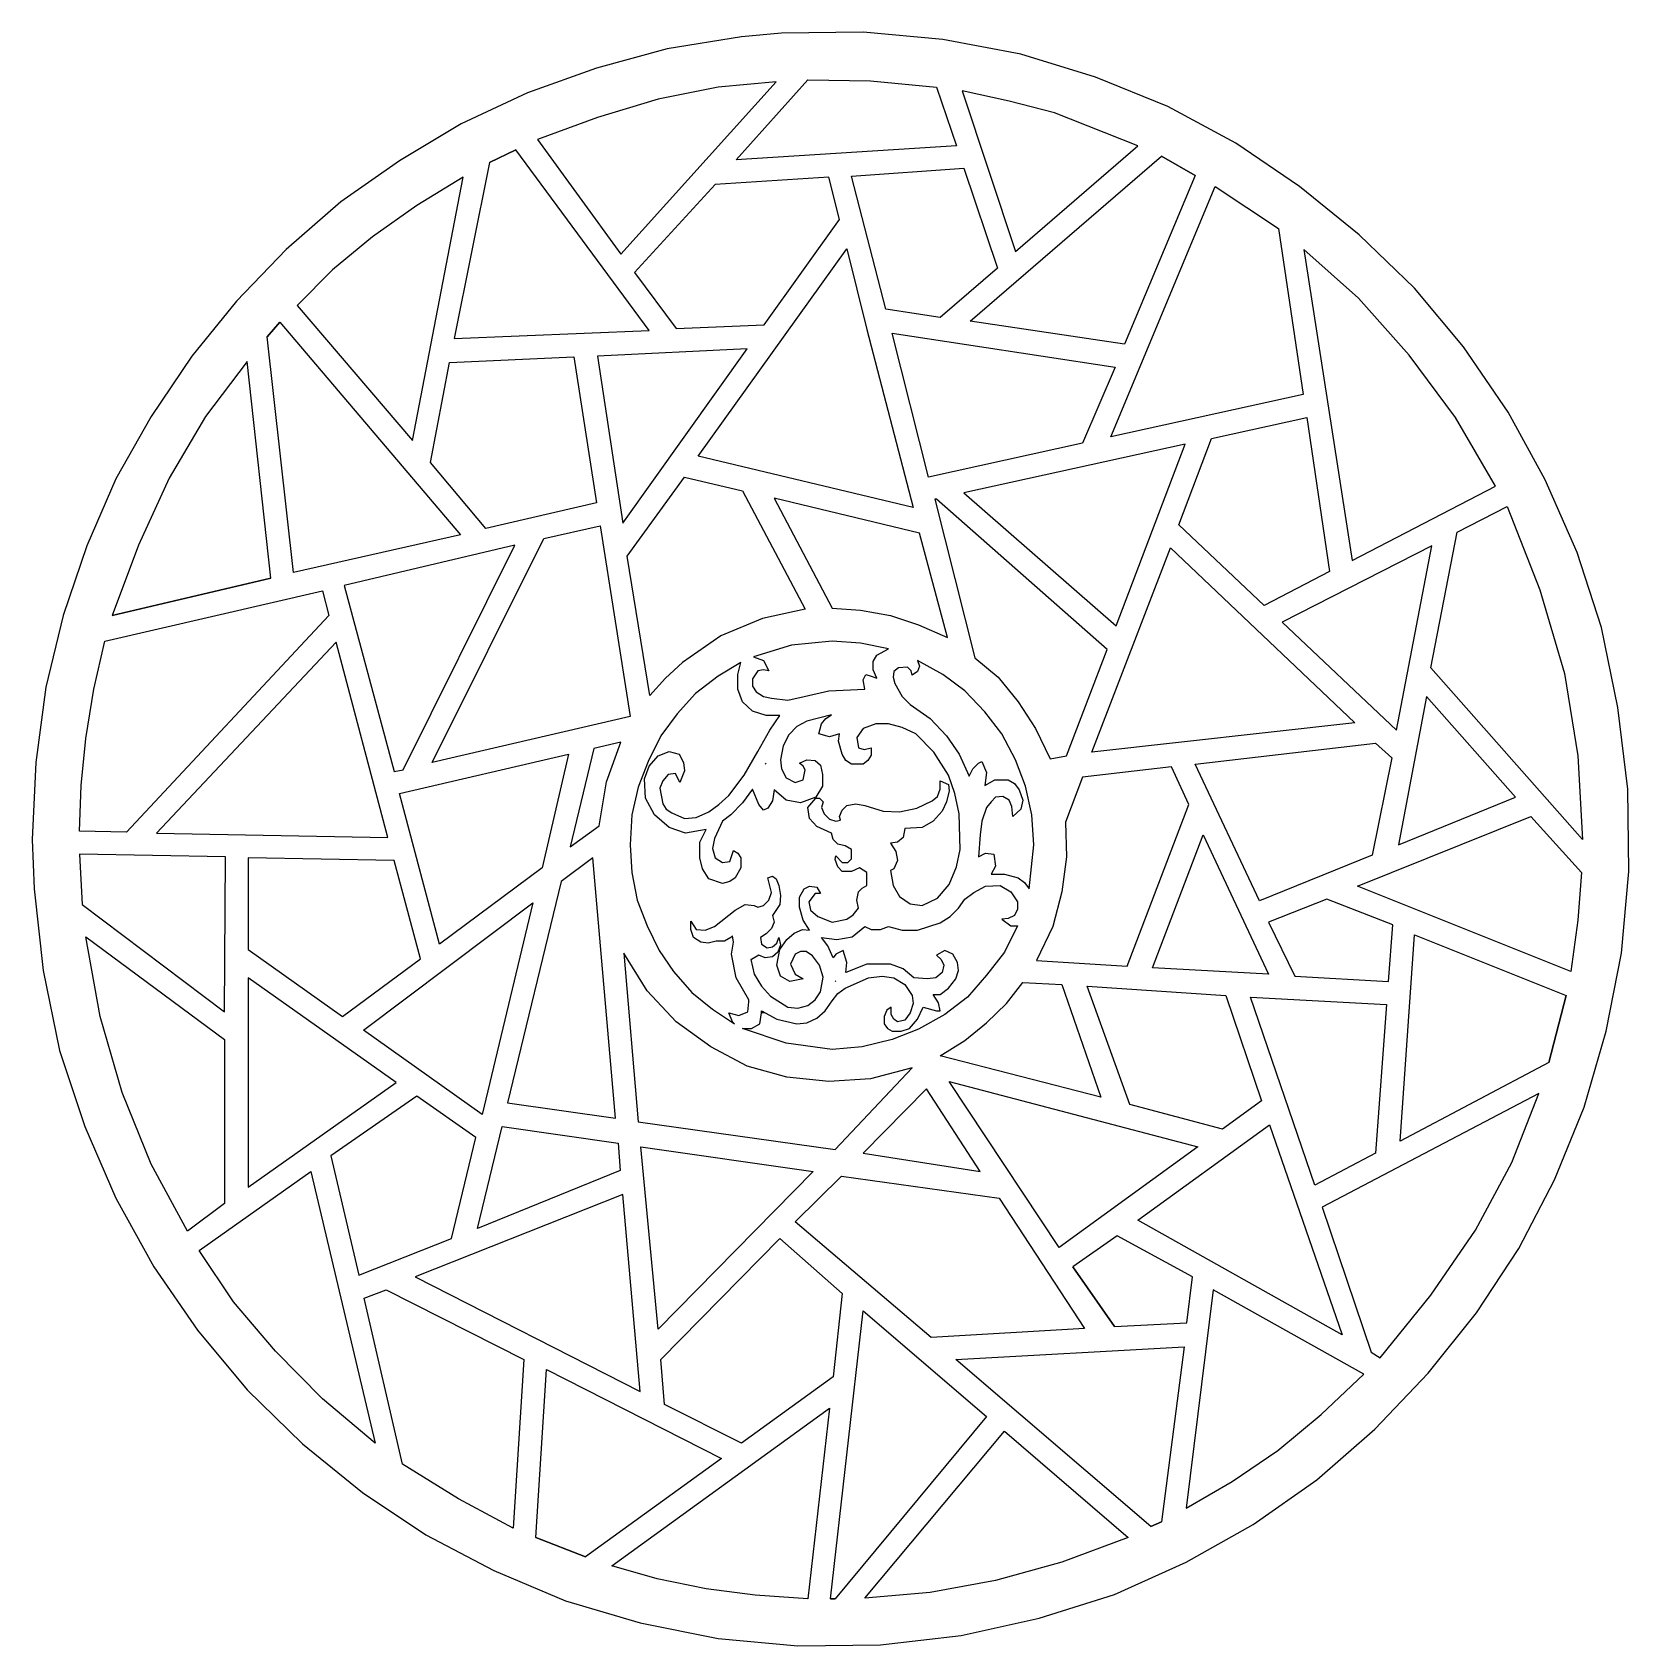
# Model space of a CAD drawing. Header units: centimetres. Extents: x -1.98 to 1.98, y -2 to 2.
import ezdxf

# ---------------------------------------------------------------- set-up
doc = ezdxf.new("R2010")
doc.units = ezdxf.units.CM
doc.header["$MEASUREMENT"] = 0
doc.layers.add('Layer 1', color=7, linetype='Continuous')

msp = doc.modelspace()

# ---------------------------------------------------------------- linework, layer by layer
at = {"layer": 'Layer 1', "color": 242}
for points, knots in [([(-0.12149, 1.99847), (-0.12149, 1.99847), (0.08099, 2.00073), (0.08099, 2.00073), (0.08099, 2.00073), (0.08099, 2.00073), (0.27899, 1.98255), (0.27899, 1.98255), (0.27899, 1.98255), (0.27899, 1.98255), (0.47242, 1.94615), (0.47242, 1.94615), (0.47242, 1.94615), (0.47242, 1.94615), (0.6569, 1.88923), (0.6569, 1.88923), (0.6569, 1.88923), (0.6569, 1.88923), (0.83689, 1.81648), (0.83689, 1.81648), (0.83689, 1.81648), (0.83689, 1.81648), (1.0056, 1.72546), (1.0056, 1.72546), (1.0056, 1.72546), (1.0056, 1.72546), (1.16308, 1.61852), (1.16308, 1.61852), (1.16308, 1.61852), (1.16308, 1.61852), (1.31152, 1.49799), (1.31152, 1.49799), (1.31152, 1.49799), (1.31152, 1.49799), (1.44877, 1.36603), (1.44877, 1.36603), (1.44877, 1.36603), (1.44877, 1.36603), (1.57026, 1.22044), (1.57026, 1.22044), (1.57026, 1.22044), (1.57026, 1.22044), (1.6805, 1.05896), (1.6805, 1.05896), (1.6805, 1.05896), (1.6805, 1.05896), (1.77275, 0.89059), (1.77275, 0.89059), (1.77275, 0.89059), (1.77275, 0.89059), (1.85146, 0.71089), (1.85146, 0.71089), (1.85146, 0.71089), (1.85146, 0.71089), (1.91221, 0.52436), (1.91221, 0.52436), (1.91221, 0.52436), (1.91221, 0.52436), (1.95271, 0.32642), (1.95271, 0.32642), (1.95271, 0.32642), (1.95271, 0.32642), (1.97744, 0.12397), (1.97744, 0.12397), (1.97744, 0.12397), (1.97744, 0.12397), (1.97969, -0.08078), (1.97969, -0.08078), (1.97969, -0.08078), (1.97969, -0.08078), (1.96171, -0.28325), (1.96171, -0.28325), (1.96171, -0.28325), (1.96171, -0.28325), (1.92347, -0.4766), (1.92347, -0.4766), (1.92347, -0.4766), (1.92347, -0.4766), (1.86948, -0.66539), (1.86948, -0.66539), (1.86948, -0.66539), (1.86948, -0.66539), (1.79524, -0.84508), (1.79524, -0.84508), (1.79524, -0.84508), (1.79524, -0.84508), (1.70745, -1.0157), (1.70745, -1.0157), (1.70745, -1.0157), (1.70745, -1.0157), (1.60178, -1.17496), (1.60178, -1.17496), (1.60178, -1.17496), (1.60178, -1.17496), (1.4825, -1.32508), (1.4825, -1.32508), (1.4825, -1.32508), (1.4825, -1.32508), (1.34978, -1.46385), (1.34978, -1.46385), (1.34978, -1.46385), (1.34978, -1.46385), (1.20582, -1.58899), (1.20582, -1.58899), (1.20582, -1.58899), (1.20582, -1.58899), (1.04834, -1.70046), (1.04834, -1.70046), (1.04834, -1.70046), (1.04834, -1.70046), (0.88186, -1.79375), (0.88186, -1.79375), (0.88186, -1.79375), (0.88186, -1.79375), (0.70417, -1.87334), (0.70417, -1.87334), (0.70417, -1.87334), (0.70417, -1.87334), (0.51744, -1.93251), (0.51744, -1.93251), (0.51744, -1.93251), (0.51744, -1.93251), (0.32395, -1.97572), (0.32395, -1.97572), (0.32395, -1.97572), (0.32395, -1.97572), (0.12372, -1.99847), (0.12372, -1.99847), (0.12372, -1.99847), (0.12372, -1.99847), (-0.081, -2.00073), (-0.081, -2.00073), (-0.081, -2.00073), (-0.081, -2.00073), (-0.27895, -1.98256), (-0.27895, -1.98256), (-0.27895, -1.98256), (-0.27895, -1.98256), (-0.47243, -1.94385), (-0.47243, -1.94385), (-0.47243, -1.94385), (-0.47243, -1.94385), (-0.65691, -1.88924), (-0.65691, -1.88924), (-0.65691, -1.88924), (-0.65691, -1.88924), (-0.83462, -1.81422), (-0.83462, -1.81422), (-0.83462, -1.81422), (-0.83462, -1.81422), (-1.00333, -1.72546), (-1.00333, -1.72546), (-1.00333, -1.72546), (-1.00333, -1.72546), (-1.16079, -1.62086), (-1.16079, -1.62086), (-1.16079, -1.62086), (-1.16079, -1.62086), (-1.3093, -1.50025), (-1.3093, -1.50025), (-1.3093, -1.50025), (-1.3093, -1.50025), (-1.44652, -1.36604), (-1.44652, -1.36604), (-1.44652, -1.36604), (-1.44652, -1.36604), (-1.57027, -1.21821), (-1.57027, -1.21821), (-1.57027, -1.21821), (-1.57027, -1.21821), (-1.67823, -1.06121), (-1.67823, -1.06121), (-1.67823, -1.06121), (-1.67823, -1.06121), (-1.7727, -0.89059), (-1.7727, -0.89059), (-1.7727, -0.89059), (-1.7727, -0.89059), (-1.84919, -0.71318), (-1.84919, -0.71318), (-1.84919, -0.71318), (-1.84919, -0.71318), (-1.91221, -0.52436), (-1.91221, -0.52436), (-1.91221, -0.52436), (-1.91221, -0.52436), (-1.9527, -0.32642), (-1.9527, -0.32642), (-1.9527, -0.32642), (-1.9527, -0.32642), (-1.97521, -0.12398), (-1.97521, -0.12398), (-1.97521, -0.12398), (-1.97521, -0.12398), (-1.97968, -0.00111), (-1.97968, -0.00111), (-1.97968, -0.00111), (-1.97968, -0.00111), (-1.97069, 0.18993), (-1.97069, 0.18993), (-1.97069, 0.18993), (-1.97069, 0.18993), (-1.94594, 0.37648), (-1.94594, 0.37648), (-1.94594, 0.37648), (-1.94594, 0.37648), (-1.90318, 0.55395), (-1.90318, 0.55395), (-1.90318, 0.55395), (-1.90318, 0.55395), (-1.84471, 0.72683), (-1.84471, 0.72683), (-1.84471, 0.72683), (-1.84471, 0.72683), (-1.7727, 0.89287), (-1.7727, 0.89287), (-1.7727, 0.89287), (-1.7727, 0.89287), (-1.68498, 1.04756), (-1.68498, 1.04756), (-1.68498, 1.04756), (-1.68498, 1.04756), (-1.58375, 1.19773), (-1.58375, 1.19773), (-1.58375, 1.19773), (-1.58375, 1.19773), (-1.47353, 1.33417), (-1.47353, 1.33417), (-1.47353, 1.33417), (-1.47353, 1.33417), (-1.34979, 1.46159), (-1.34979, 1.46159), (-1.34979, 1.46159), (-1.34979, 1.46159), (-1.21481, 1.5799), (-1.21481, 1.5799), (-1.21481, 1.5799), (-1.21481, 1.5799), (-1.06859, 1.68226), (-1.06859, 1.68226), (-1.06859, 1.68226), (-1.06859, 1.68226), (-0.91558, 1.77325), (-0.91558, 1.77325), (-0.91558, 1.77325), (-0.91558, 1.77325), (-0.75134, 1.8506), (-0.75134, 1.8506), (-0.75134, 1.8506), (-0.75134, 1.8506), (-0.58039, 1.91202), (-0.58039, 1.91202), (-0.58039, 1.91202), (-0.58039, 1.91202), (-0.40493, 1.95979), (-0.40493, 1.95979), (-0.40493, 1.95979), (-0.40493, 1.95979), (-0.22046, 1.98939), (-0.22046, 1.98939), (-0.22046, 1.98939), (-0.22046, 1.98939), (-0.12149, 1.99847), (-0.12149, 1.99847)], [0, 0, 0, 0, 0.0149254, 0.0149254, 0.0149254, 0.0149254, 0.0298507, 0.0298507, 0.0298507, 0.0298507, 0.0447761, 0.0447761, 0.0447761, 0.0447761, 0.0597015, 0.0597015, 0.0597015, 0.0597015, 0.0746269, 0.0746269, 0.0746269, 0.0746269, 0.0895522, 0.0895522, 0.0895522, 0.0895522, 0.1044776, 0.1044776, 0.1044776, 0.1044776, 0.119403, 0.119403, 0.119403, 0.119403, 0.1343284, 0.1343284, 0.1343284, 0.1343284, 0.1492537, 0.1492537, 0.1492537, 0.1492537, 0.1641791, 0.1641791, 0.1641791, 0.1641791, 0.1791045, 0.1791045, 0.1791045, 0.1791045, 0.1940299, 0.1940299, 0.1940299, 0.1940299, 0.2089552, 0.2089552, 0.2089552, 0.2089552, 0.2238806, 0.2238806, 0.2238806, 0.2238806, 0.238806, 0.238806, 0.238806, 0.238806, 0.2537313, 0.2537313, 0.2537313, 0.2537313, 0.2686567, 0.2686567, 0.2686567, 0.2686567, 0.2835821, 0.2835821, 0.2835821, 0.2835821, 0.2985075, 0.2985075, 0.2985075, 0.2985075, 0.3134328, 0.3134328, 0.3134328, 0.3134328, 0.3283582, 0.3283582, 0.3283582, 0.3283582, 0.3432836, 0.3432836, 0.3432836, 0.3432836, 0.358209, 0.358209, 0.358209, 0.358209, 0.3731343, 0.3731343, 0.3731343, 0.3731343, 0.3880597, 0.3880597, 0.3880597, 0.3880597, 0.4029851, 0.4029851, 0.4029851, 0.4029851, 0.4179104, 0.4179104, 0.4179104, 0.4179104, 0.4328358, 0.4328358, 0.4328358, 0.4328358, 0.4477612, 0.4477612, 0.4477612, 0.4477612, 0.4626866, 0.4626866, 0.4626866, 0.4626866, 0.4776119, 0.4776119, 0.4776119, 0.4776119, 0.4925373, 0.4925373, 0.4925373, 0.4925373, 0.5074627, 0.5074627, 0.5074627, 0.5074627, 0.5223881, 0.5223881, 0.5223881, 0.5223881, 0.5373134, 0.5373134, 0.5373134, 0.5373134, 0.5522388, 0.5522388, 0.5522388, 0.5522388, 0.5671642, 0.5671642, 0.5671642, 0.5671642, 0.5820896, 0.5820896, 0.5820896, 0.5820896, 0.5970149, 0.5970149, 0.5970149, 0.5970149, 0.6119403, 0.6119403, 0.6119403, 0.6119403, 0.6268657, 0.6268657, 0.6268657, 0.6268657, 0.641791, 0.641791, 0.641791, 0.641791, 0.6567164, 0.6567164, 0.6567164, 0.6567164, 0.6716418, 0.6716418, 0.6716418, 0.6716418, 0.6865672, 0.6865672, 0.6865672, 0.6865672, 0.7014925, 0.7014925, 0.7014925, 0.7014925, 0.7164179, 0.7164179, 0.7164179, 0.7164179, 0.7313433, 0.7313433, 0.7313433, 0.7313433, 0.7462687, 0.7462687, 0.7462687, 0.7462687, 0.761194, 0.761194, 0.761194, 0.761194, 0.7761194, 0.7761194, 0.7761194, 0.7761194, 0.7910448, 0.7910448, 0.7910448, 0.7910448, 0.8059701, 0.8059701, 0.8059701, 0.8059701, 0.8208955, 0.8208955, 0.8208955, 0.8208955, 0.8358209, 0.8358209, 0.8358209, 0.8358209, 0.8507463, 0.8507463, 0.8507463, 0.8507463, 0.8656716, 0.8656716, 0.8656716, 0.8656716, 0.880597, 0.880597, 0.880597, 0.880597, 0.8955224, 0.8955224, 0.8955224, 0.8955224, 0.9104478, 0.9104478, 0.9104478, 0.9104478, 0.9253731, 0.9253731, 0.9253731, 0.9253731, 0.9402985, 0.9402985, 0.9402985, 0.9402985, 0.9552239, 0.9552239, 0.9552239, 0.9552239, 0.9701493, 0.9701493, 0.9701493, 0.9701493, 1, 1, 1, 1]), ([(-0.05623, 1.88242), (-0.05623, 1.88242), (-0.23397, 1.68455), (-0.23397, 1.68455), (-0.23397, 1.68455), (-0.23397, 1.68455), (0.31271, 1.71868), (0.31271, 1.71868), (0.31271, 1.71868), (0.31271, 1.71868), (0.26322, 1.86427), (0.26322, 1.86427), (0.26322, 1.86427), (0.26322, 1.86427), (0.09902, 1.88016), (0.09902, 1.88016), (0.09902, 1.88016), (0.09902, 1.88016), (-0.05623, 1.88242), (-0.05623, 1.88242)], [0, 0, 0, 0, 0.1666667, 0.1666667, 0.1666667, 0.1666667, 0.3333333, 0.3333333, 0.3333333, 0.3333333, 0.5, 0.5, 0.5, 0.5, 0.6666667, 0.6666667, 0.6666667, 0.6666667, 1, 1, 1, 1]), ([(-0.72664, 1.73455), (-0.72664, 1.73455), (-0.57812, 1.78915), (-0.57812, 1.78915), (-0.57812, 1.78915), (-0.57812, 1.78915), (-0.42741, 1.83468), (-0.42741, 1.83468), (-0.42741, 1.83468), (-0.42741, 1.83468), (-0.27895, 1.86427), (-0.27895, 1.86427), (-0.27895, 1.86427), (-0.27895, 1.86427), (-0.13498, 1.8779), (-0.13498, 1.8779), (-0.13498, 1.8779), (-0.13498, 1.8779), (-0.51967, 1.45019), (-0.51967, 1.45019), (-0.51967, 1.45019), (-0.51967, 1.45019), (-0.72664, 1.73455), (-0.72664, 1.73455)], [0, 0, 0, 0, 0.1428571, 0.1428571, 0.1428571, 0.1428571, 0.2857143, 0.2857143, 0.2857143, 0.2857143, 0.4285714, 0.4285714, 0.4285714, 0.4285714, 0.5714286, 0.5714286, 0.5714286, 0.5714286, 0.7142857, 0.7142857, 0.7142857, 0.7142857, 1, 1, 1, 1]), ([(0.76262, 1.71868), (0.76262, 1.71868), (0.45892, 1.45701), (0.45892, 1.45701), (0.45892, 1.45701), (0.45892, 1.45701), (0.32621, 1.85516), (0.32621, 1.85516), (0.32621, 1.85516), (0.32621, 1.85516), (0.4432, 1.83012), (0.4432, 1.83012), (0.4432, 1.83012), (0.4432, 1.83012), (0.55568, 1.80056), (0.55568, 1.80056), (0.55568, 1.80056), (0.55568, 1.80056), (0.76262, 1.71868), (0.76262, 1.71868)], [0, 0, 0, 0, 0.1666667, 0.1666667, 0.1666667, 0.1666667, 0.3333333, 0.3333333, 0.3333333, 0.3333333, 0.5, 0.5, 0.5, 0.5, 0.6666667, 0.6666667, 0.6666667, 0.6666667, 1, 1, 1, 1]), ([(-0.78062, 1.70956), (-0.78062, 1.70956), (-0.4499, 1.2614), (-0.4499, 1.2614), (-0.4499, 1.2614), (-0.4499, 1.2614), (-0.9336, 1.24093), (-0.9336, 1.24093), (-0.9336, 1.24093), (-0.9336, 1.24093), (-0.84588, 1.67772), (-0.84588, 1.67772), (-0.84588, 1.67772), (-0.84588, 1.67772), (-0.78062, 1.70956), (-0.78062, 1.70956)], [0, 0, 0, 0, 0.2, 0.2, 0.2, 0.2, 0.4, 0.4, 0.4, 0.4, 0.6, 0.6, 0.6, 0.6, 1, 1, 1, 1]), ([(-0.84588, 1.67772), (-0.84588, 1.67772), (-0.78062, 1.70956), (-0.78062, 1.70956), (-0.78062, 1.70956), (-0.78062, 1.70956), (-0.84588, 1.67772), (-0.84588, 1.67772)], [0, 0, 0, 0, 0.3333333, 0.3333333, 0.3333333, 0.3333333, 1, 1, 1, 1]), ([(0.82116, 1.69362), (0.82116, 1.69362), (0.34646, 1.28414), (0.34646, 1.28414), (0.34646, 1.28414), (0.34646, 1.28414), (0.72887, 1.22729), (0.72887, 1.22729), (0.72887, 1.22729), (0.72887, 1.22729), (0.90435, 1.64584), (0.90435, 1.64584), (0.90435, 1.64584), (0.90435, 1.64584), (0.82116, 1.69362), (0.82116, 1.69362)], [0, 0, 0, 0, 0.2, 0.2, 0.2, 0.2, 0.4, 0.4, 0.4, 0.4, 0.6, 0.6, 0.6, 0.6, 1, 1, 1, 1]), ([(0.90435, 1.64584), (0.90435, 1.64584), (0.82116, 1.69362), (0.82116, 1.69362), (0.82116, 1.69362), (0.82116, 1.69362), (0.90435, 1.64584), (0.90435, 1.64584)], [0, 0, 0, 0, 0.3333333, 0.3333333, 0.3333333, 0.3333333, 1, 1, 1, 1]), ([(-0.91111, 1.64131), (-0.91111, 1.64131), (-1.03707, 0.98846), (-1.03707, 0.98846), (-1.03707, 0.98846), (-1.03707, 0.98846), (-1.3228, 1.32285), (-1.3228, 1.32285), (-1.3228, 1.32285), (-1.3228, 1.32285), (-1.23506, 1.41156), (-1.23506, 1.41156), (-1.23506, 1.41156), (-1.23506, 1.41156), (-1.13606, 1.49343), (-1.13606, 1.49343), (-1.13606, 1.49343), (-1.13606, 1.49343), (-1.02581, 1.57081), (-1.02581, 1.57081), (-1.02581, 1.57081), (-1.02581, 1.57081), (-0.91111, 1.64131), (-0.91111, 1.64131)], [0, 0, 0, 0, 0.1428571, 0.1428571, 0.1428571, 0.1428571, 0.2857143, 0.2857143, 0.2857143, 0.2857143, 0.4285714, 0.4285714, 0.4285714, 0.4285714, 0.5714286, 0.5714286, 0.5714286, 0.5714286, 0.7142857, 0.7142857, 0.7142857, 0.7142857, 1, 1, 1, 1]), ([(0.0225, 1.53668), (0.0225, 1.53668), (-0.16424, 1.27506), (-0.16424, 1.27506), (-0.16424, 1.27506), (-0.16424, 1.27506), (-0.38245, 1.26597), (-0.38245, 1.26597), (-0.38245, 1.26597), (-0.38245, 1.26597), (-0.48592, 1.40473), (-0.48592, 1.40473), (-0.48592, 1.40473), (-0.48592, 1.40473), (-0.2857, 1.6231), (-0.2857, 1.6231), (-0.2857, 1.6231), (-0.2857, 1.6231), (-0.00449, 1.64131), (-0.00449, 1.64131), (-0.00449, 1.64131), (-0.00449, 1.64131), (0.0225, 1.53668), (0.0225, 1.53668)], [0, 0, 0, 0, 0.1428571, 0.1428571, 0.1428571, 0.1428571, 0.2857143, 0.2857143, 0.2857143, 0.2857143, 0.4285714, 0.4285714, 0.4285714, 0.4285714, 0.5714286, 0.5714286, 0.5714286, 0.5714286, 0.7142857, 0.7142857, 0.7142857, 0.7142857, 1, 1, 1, 1]), ([(0.13723, 1.31371), (0.13723, 1.31371), (0.27224, 1.29324), (0.27224, 1.29324), (0.27224, 1.29324), (0.27224, 1.29324), (0.41395, 1.4161), (0.41395, 1.4161), (0.41395, 1.4161), (0.41395, 1.4161), (0.33069, 1.66406), (0.33069, 1.66406), (0.33069, 1.66406), (0.33069, 1.66406), (0.05174, 1.64358), (0.05174, 1.64358), (0.05174, 1.64358), (0.05174, 1.64358), (0.13723, 1.31371), (0.13723, 1.31371)], [0, 0, 0, 0, 0.1666667, 0.1666667, 0.1666667, 0.1666667, 0.3333333, 0.3333333, 0.3333333, 0.3333333, 0.5, 0.5, 0.5, 0.5, 0.6666667, 0.6666667, 0.6666667, 0.6666667, 1, 1, 1, 1]), ([(0.69516, 0.99752), (0.69516, 0.99752), (1.17207, 1.10217), (1.17207, 1.10217), (1.17207, 1.10217), (1.17207, 1.10217), (1.11134, 1.51389), (1.11134, 1.51389), (1.11134, 1.51389), (1.11134, 1.51389), (0.95385, 1.61852), (0.95385, 1.61852), (0.95385, 1.61852), (0.95385, 1.61852), (0.69516, 0.99752), (0.69516, 0.99752)], [0, 0, 0, 0, 0.2, 0.2, 0.2, 0.2, 0.4, 0.4, 0.4, 0.4, 0.6, 0.6, 0.6, 0.6, 1, 1, 1, 1]), ([(0.08998, 1.26368), (0.08998, 1.26368), (0.04049, 1.46384), (0.04049, 1.46384), (0.04049, 1.46384), (0.04049, 1.46384), (-0.32845, 0.94976), (-0.32845, 0.94976), (-0.32845, 0.94976), (-0.32845, 0.94976), (0.20473, 0.82236), (0.20473, 0.82236), (0.20473, 0.82236), (0.20473, 0.82236), (0.08998, 1.26368), (0.08998, 1.26368)], [0, 0, 0, 0, 0.2, 0.2, 0.2, 0.2, 0.4, 0.4, 0.4, 0.4, 0.6, 0.6, 0.6, 0.6, 1, 1, 1, 1]), ([(1.64901, 0.87465), (1.64901, 0.87465), (1.29357, 0.69045), (1.29357, 0.69045), (1.29357, 0.69045), (1.29357, 0.69045), (1.17431, 1.46159), (1.17431, 1.46159), (1.17431, 1.46159), (1.17431, 1.46159), (1.30928, 1.341), (1.30928, 1.341), (1.30928, 1.341), (1.30928, 1.341), (1.43527, 1.19997), (1.43527, 1.19997), (1.43527, 1.19997), (1.43527, 1.19997), (1.54999, 1.04529), (1.54999, 1.04529), (1.54999, 1.04529), (1.54999, 1.04529), (1.64901, 0.87465), (1.64901, 0.87465)], [0, 0, 0, 0, 0.1428571, 0.1428571, 0.1428571, 0.1428571, 0.2857143, 0.2857143, 0.2857143, 0.2857143, 0.4285714, 0.4285714, 0.4285714, 0.4285714, 0.5714286, 0.5714286, 0.5714286, 0.5714286, 0.7142857, 0.7142857, 0.7142857, 0.7142857, 1, 1, 1, 1]), ([(-1.36554, 1.28189), (-1.36554, 1.28189), (-1.39703, 1.24551), (-1.39703, 1.24551), (-1.39703, 1.24551), (-1.39703, 1.24551), (-1.36554, 1.28189), (-1.36554, 1.28189)], [0, 0, 0, 0, 0.3333333, 0.3333333, 0.3333333, 0.3333333, 1, 1, 1, 1]), ([(-1.39703, 1.24551), (-1.39703, 1.24551), (-1.33178, 0.66083), (-1.33178, 0.66083), (-1.33178, 0.66083), (-1.33178, 0.66083), (-0.91787, 0.75413), (-0.91787, 0.75413), (-0.91787, 0.75413), (-0.91787, 0.75413), (-1.36554, 1.28189), (-1.36554, 1.28189), (-1.36554, 1.28189), (-1.36554, 1.28189), (-1.39703, 1.24551), (-1.39703, 1.24551)], [0, 0, 0, 0, 0.2, 0.2, 0.2, 0.2, 0.4, 0.4, 0.4, 0.4, 0.6, 0.6, 0.6, 0.6, 1, 1, 1, 1]), ([(0.62539, 0.98161), (0.62539, 0.98161), (0.7064, 1.17041), (0.7064, 1.17041), (0.7064, 1.17041), (0.7064, 1.17041), (0.15297, 1.2546), (0.15297, 1.2546), (0.15297, 1.2546), (0.15297, 1.2546), (0.24298, 0.89743), (0.24298, 0.89743), (0.24298, 0.89743), (0.24298, 0.89743), (0.62539, 0.98161), (0.62539, 0.98161)], [0, 0, 0, 0, 0.2, 0.2, 0.2, 0.2, 0.4, 0.4, 0.4, 0.4, 0.6, 0.6, 0.6, 0.6, 1, 1, 1, 1]), ([(-0.57812, 1.19773), (-0.57812, 1.19773), (-0.20697, 1.21589), (-0.20697, 1.21589), (-0.20697, 1.21589), (-0.20697, 1.21589), (-0.51517, 0.78368), (-0.51517, 0.78368), (-0.51517, 0.78368), (-0.51517, 0.78368), (-0.57812, 1.19773), (-0.57812, 1.19773)], [0, 0, 0, 0, 0.25, 0.25, 0.25, 0.25, 0.5, 0.5, 0.5, 0.5, 1, 1, 1, 1]), ([(-1.78173, 0.55395), (-1.78173, 0.55395), (-1.71646, 0.72907), (-1.71646, 0.72907), (-1.71646, 0.72907), (-1.71646, 0.72907), (-1.63999, 0.89514), (-1.63999, 0.89514), (-1.63999, 0.89514), (-1.63999, 0.89514), (-1.55, 1.04756), (-1.55, 1.04756), (-1.55, 1.04756), (-1.55, 1.04756), (-1.44652, 1.18406), (-1.44652, 1.18406), (-1.44652, 1.18406), (-1.44652, 1.18406), (-1.38802, 0.64718), (-1.38802, 0.64718), (-1.38802, 0.64718), (-1.38802, 0.64718), (-1.78173, 0.55395), (-1.78173, 0.55395)], [0, 0, 0, 0, 0.1428571, 0.1428571, 0.1428571, 0.1428571, 0.2857143, 0.2857143, 0.2857143, 0.2857143, 0.4285714, 0.4285714, 0.4285714, 0.4285714, 0.5714286, 0.5714286, 0.5714286, 0.5714286, 0.7142857, 0.7142857, 0.7142857, 0.7142857, 1, 1, 1, 1]), ([(-0.94487, 1.18178), (-0.94487, 1.18178), (-0.99208, 0.93384), (-0.99208, 0.93384), (-0.99208, 0.93384), (-0.99208, 0.93384), (-0.85486, 0.77002), (-0.85486, 0.77002), (-0.85486, 0.77002), (-0.85486, 0.77002), (-0.58039, 0.83373), (-0.58039, 0.83373), (-0.58039, 0.83373), (-0.58039, 0.83373), (-0.63665, 1.19543), (-0.63665, 1.19543), (-0.63665, 1.19543), (-0.63665, 1.19543), (-0.94487, 1.18178), (-0.94487, 1.18178)], [0, 0, 0, 0, 0.1666667, 0.1666667, 0.1666667, 0.1666667, 0.3333333, 0.3333333, 0.3333333, 0.3333333, 0.5, 0.5, 0.5, 0.5, 0.6666667, 0.6666667, 0.6666667, 0.6666667, 1, 1, 1, 1]), ([(0.86384, 0.77911), (0.86384, 0.77911), (1.07534, 0.57894), (1.07534, 0.57894), (1.07534, 0.57894), (1.07534, 0.57894), (1.23735, 0.66314), (1.23735, 0.66314), (1.23735, 0.66314), (1.23735, 0.66314), (1.18105, 1.04529), (1.18105, 1.04529), (1.18105, 1.04529), (1.18105, 1.04529), (0.94487, 0.99295), (0.94487, 0.99295), (0.94487, 0.99295), (0.94487, 0.99295), (0.86384, 0.77911), (0.86384, 0.77911)], [0, 0, 0, 0, 0.1666667, 0.1666667, 0.1666667, 0.1666667, 0.3333333, 0.3333333, 0.3333333, 0.3333333, 0.5, 0.5, 0.5, 0.5, 0.6666667, 0.6666667, 0.6666667, 0.6666667, 1, 1, 1, 1]), ([(0.87961, 0.97931), (0.87961, 0.97931), (0.70864, 0.52889), (0.70864, 0.52889), (0.70864, 0.52889), (0.70864, 0.52889), (0.33069, 0.85874), (0.33069, 0.85874), (0.33069, 0.85874), (0.33069, 0.85874), (0.87961, 0.97931), (0.87961, 0.97931)], [0, 0, 0, 0, 0.25, 0.25, 0.25, 0.25, 0.5, 0.5, 0.5, 0.5, 1, 1, 1, 1]), ([(-0.44768, 0.35601), (-0.44768, 0.35601), (-0.40944, 0.39925), (-0.40944, 0.39925), (-0.40944, 0.39925), (-0.40944, 0.39925), (-0.36666, 0.43789), (-0.36666, 0.43789), (-0.36666, 0.43789), (-0.36666, 0.43789), (-0.27221, 0.50389), (-0.27221, 0.50389), (-0.27221, 0.50389), (-0.27221, 0.50389), (-0.16869, 0.54711), (-0.16869, 0.54711), (-0.16869, 0.54711), (-0.16869, 0.54711), (-0.06298, 0.56986), (-0.06298, 0.56986), (-0.06298, 0.56986), (-0.06298, 0.56986), (-0.21821, 0.8633), (-0.21821, 0.8633), (-0.21821, 0.8633), (-0.21821, 0.8633), (-0.36222, 0.89743), (-0.36222, 0.89743), (-0.36222, 0.89743), (-0.36222, 0.89743), (-0.50389, 0.70178), (-0.50389, 0.70178), (-0.50389, 0.70178), (-0.50389, 0.70178), (-0.44768, 0.35601), (-0.44768, 0.35601)], [0, 0, 0, 0, 0.1, 0.1, 0.1, 0.1, 0.2, 0.2, 0.2, 0.2, 0.3, 0.3, 0.3, 0.3, 0.4, 0.4, 0.4, 0.4, 0.5, 0.5, 0.5, 0.5, 0.6, 0.6, 0.6, 0.6, 0.7, 0.7, 0.7, 0.7, 0.8, 0.8, 0.8, 0.8, 1, 1, 1, 1]), ([(0.29021, 0.49933), (0.29021, 0.49933), (0.21823, 0.53118), (0.21823, 0.53118), (0.21823, 0.53118), (0.21823, 0.53118), (0.14851, 0.55395), (0.14851, 0.55395), (0.14851, 0.55395), (0.14851, 0.55395), (0.07424, 0.5676), (0.07424, 0.5676), (0.07424, 0.5676), (0.07424, 0.5676), (0.00449, 0.57213), (0.00449, 0.57213), (0.00449, 0.57213), (0.00449, 0.57213), (-0.13947, 0.84513), (-0.13947, 0.84513), (-0.13947, 0.84513), (-0.13947, 0.84513), (0.22045, 0.75865), (0.22045, 0.75865), (0.22045, 0.75865), (0.22045, 0.75865), (0.29021, 0.49933), (0.29021, 0.49933)], [0, 0, 0, 0, 0.125, 0.125, 0.125, 0.125, 0.25, 0.25, 0.25, 0.25, 0.375, 0.375, 0.375, 0.375, 0.5, 0.5, 0.5, 0.5, 0.625, 0.625, 0.625, 0.625, 0.75, 0.75, 0.75, 0.75, 1, 1, 1, 1]), ([(0.54443, 0.19907), (0.54443, 0.19907), (0.50842, 0.27413), (0.50842, 0.27413), (0.50842, 0.27413), (0.50842, 0.27413), (0.46568, 0.34008), (0.46568, 0.34008), (0.46568, 0.34008), (0.46568, 0.34008), (0.41621, 0.40153), (0.41621, 0.40153), (0.41621, 0.40153), (0.41621, 0.40153), (0.35769, 0.44929), (0.35769, 0.44929), (0.35769, 0.44929), (0.35769, 0.44929), (0.25873, 0.84283), (0.25873, 0.84283), (0.25873, 0.84283), (0.25873, 0.84283), (0.26322, 0.84283), (0.26322, 0.84283), (0.26322, 0.84283), (0.26322, 0.84283), (0.68614, 0.46977), (0.68614, 0.46977), (0.68614, 0.46977), (0.68614, 0.46977), (0.58491, 0.20589), (0.58491, 0.20589), (0.58491, 0.20589), (0.58491, 0.20589), (0.54443, 0.19907), (0.54443, 0.19907)], [0, 0, 0, 0, 0.1, 0.1, 0.1, 0.1, 0.2, 0.2, 0.2, 0.2, 0.3, 0.3, 0.3, 0.3, 0.4, 0.4, 0.4, 0.4, 0.5, 0.5, 0.5, 0.5, 0.6, 0.6, 0.6, 0.6, 0.7, 0.7, 0.7, 0.7, 0.8, 0.8, 0.8, 0.8, 1, 1, 1, 1]), ([(1.86496, -0.00111), (1.86496, -0.00111), (1.8537, 0.20589), (1.8537, 0.20589), (1.8537, 0.20589), (1.8537, 0.20589), (1.81999, 0.41059), (1.81999, 0.41059), (1.81999, 0.41059), (1.81999, 0.41059), (1.75924, 0.6176), (1.75924, 0.6176), (1.75924, 0.6176), (1.75924, 0.6176), (1.67826, 0.82465), (1.67826, 0.82465), (1.67826, 0.82465), (1.67826, 0.82465), (1.55453, 0.76095), (1.55453, 0.76095), (1.55453, 0.76095), (1.55453, 0.76095), (1.48925, 0.42425), (1.48925, 0.42425), (1.48925, 0.42425), (1.48925, 0.42425), (1.86496, -0.00111), (1.86496, -0.00111)], [0, 0, 0, 0, 0.125, 0.125, 0.125, 0.125, 0.25, 0.25, 0.25, 0.25, 0.375, 0.375, 0.375, 0.375, 0.5, 0.5, 0.5, 0.5, 0.625, 0.625, 0.625, 0.625, 0.75, 0.75, 0.75, 0.75, 1, 1, 1, 1]), ([(-0.57138, 0.77686), (-0.57138, 0.77686), (-0.71087, 0.745), (-0.71087, 0.745), (-0.71087, 0.745), (-0.71087, 0.745), (-0.98759, 0.18993), (-0.98759, 0.18993), (-0.98759, 0.18993), (-0.98759, 0.18993), (-0.49716, 0.30368), (-0.49716, 0.30368), (-0.49716, 0.30368), (-0.49716, 0.30368), (-0.57138, 0.77686), (-0.57138, 0.77686)], [0, 0, 0, 0, 0.2, 0.2, 0.2, 0.2, 0.4, 0.4, 0.4, 0.4, 0.6, 0.6, 0.6, 0.6, 1, 1, 1, 1]), ([(-1.05955, 0.17177), (-1.05955, 0.17177), (-1.08208, 0.1672), (-1.08208, 0.1672), (-1.08208, 0.1672), (-1.08208, 0.1672), (-1.20582, 0.629), (-1.20582, 0.629), (-1.20582, 0.629), (-1.20582, 0.629), (-0.78287, 0.72907), (-0.78287, 0.72907), (-0.78287, 0.72907), (-0.78287, 0.72907), (-1.05955, 0.17177), (-1.05955, 0.17177)], [0, 0, 0, 0, 0.2, 0.2, 0.2, 0.2, 0.4, 0.4, 0.4, 0.4, 0.6, 0.6, 0.6, 0.6, 1, 1, 1, 1]), ([(0.84364, 0.72225), (0.84364, 0.72225), (0.64792, 0.21497), (0.64792, 0.21497), (0.64792, 0.21497), (0.64792, 0.21497), (1.30031, 0.28778), (1.30031, 0.28778), (1.30031, 0.28778), (1.30031, 0.28778), (0.84364, 0.72225), (0.84364, 0.72225)], [0, 0, 0, 0, 0.25, 0.25, 0.25, 0.25, 0.5, 0.5, 0.5, 0.5, 1, 1, 1, 1]), ([(1.40383, 0.2696), (1.40383, 0.2696), (1.12033, 0.53801), (1.12033, 0.53801), (1.12033, 0.53801), (1.12033, 0.53801), (1.49154, 0.72683), (1.49154, 0.72683), (1.49154, 0.72683), (1.49154, 0.72683), (1.40383, 0.2696), (1.40383, 0.2696)], [0, 0, 0, 0, 0.25, 0.25, 0.25, 0.25, 0.5, 0.5, 0.5, 0.5, 1, 1, 1, 1]), ([(-1.38802, 0.64718), (-1.38802, 0.64718), (-1.78173, 0.55395), (-1.78173, 0.55395), (-1.78173, 0.55395), (-1.78173, 0.55395), (-1.38802, 0.64718), (-1.38802, 0.64718)], [0, 0, 0, 0, 0.3333333, 0.3333333, 0.3333333, 0.3333333, 1, 1, 1, 1]), ([(-1.86267, 0.01933), (-1.86267, 0.01933), (-1.7457, 0.01706), (-1.7457, 0.01706), (-1.7457, 0.01706), (-1.7457, 0.01706), (-1.24405, 0.55395), (-1.24405, 0.55395), (-1.24405, 0.55395), (-1.24405, 0.55395), (-1.25982, 0.61536), (-1.25982, 0.61536), (-1.25982, 0.61536), (-1.25982, 0.61536), (-1.79969, 0.49023), (-1.79969, 0.49023), (-1.79969, 0.49023), (-1.79969, 0.49023), (-1.82669, 0.37195), (-1.82669, 0.37195), (-1.82669, 0.37195), (-1.82669, 0.37195), (-1.84693, 0.24909), (-1.84693, 0.24909), (-1.84693, 0.24909), (-1.84693, 0.24909), (-1.85822, 0.13306), (-1.85822, 0.13306), (-1.85822, 0.13306), (-1.85822, 0.13306), (-1.86267, 0.01933), (-1.86267, 0.01933)], [0, 0, 0, 0, 0.1111111, 0.1111111, 0.1111111, 0.1111111, 0.2222222, 0.2222222, 0.2222222, 0.2222222, 0.3333333, 0.3333333, 0.3333333, 0.3333333, 0.4444444, 0.4444444, 0.4444444, 0.4444444, 0.5555556, 0.5555556, 0.5555556, 0.5555556, 0.6666667, 0.6666667, 0.6666667, 0.6666667, 0.7777778, 0.7777778, 0.7777778, 0.7777778, 1, 1, 1, 1]), ([(-1.09784, 0.00342), (-1.09784, 0.00342), (-1.67148, 0.01476), (-1.67148, 0.01476), (-1.67148, 0.01476), (-1.67148, 0.01476), (-1.22607, 0.48793), (-1.22607, 0.48793), (-1.22607, 0.48793), (-1.22607, 0.48793), (-1.09784, 0.00342), (-1.09784, 0.00342)], [0, 0, 0, 0, 0.25, 0.25, 0.25, 0.25, 0.5, 0.5, 0.5, 0.5, 1, 1, 1, 1]), ([(-0.06522, 0.35373), (-0.06522, 0.35373), (-0.1057, 0.34464), (-0.1057, 0.34464), (-0.1057, 0.34464), (-0.1057, 0.34464), (-0.14621, 0.34917), (-0.14621, 0.34917), (-0.14621, 0.34917), (-0.14621, 0.34917), (-0.16647, 0.35373), (-0.16647, 0.35373), (-0.16647, 0.35373), (-0.16647, 0.35373), (-0.18448, 0.36514), (-0.18448, 0.36514), (-0.18448, 0.36514), (-0.18448, 0.36514), (-0.19345, 0.37878), (-0.19345, 0.37878), (-0.19345, 0.37878), (-0.19345, 0.37878), (-0.19345, 0.39696), (-0.19345, 0.39696), (-0.19345, 0.39696), (-0.19345, 0.39696), (-0.17995, 0.41742), (-0.17995, 0.41742), (-0.17995, 0.41742), (-0.17995, 0.41742), (-0.16647, 0.41973), (-0.16647, 0.41973), (-0.16647, 0.41973), (-0.16647, 0.41973), (-0.15296, 0.41742), (-0.15296, 0.41742), (-0.15296, 0.41742), (-0.15296, 0.41742), (-0.16647, 0.44248), (-0.16647, 0.44248), (-0.16647, 0.44248), (-0.16647, 0.44248), (-0.19122, 0.45156), (-0.19122, 0.45156), (-0.19122, 0.45156), (-0.19122, 0.45156), (-0.09674, 0.48111), (-0.09674, 0.48111), (-0.09674, 0.48111), (-0.09674, 0.48111), (0.00449, 0.49023), (0.00449, 0.49023), (0.00449, 0.49023), (0.00449, 0.49023), (0.07424, 0.48567), (0.07424, 0.48567), (0.07424, 0.48567), (0.07424, 0.48567), (0.14397, 0.47202), (0.14397, 0.47202), (0.14397, 0.47202), (0.14397, 0.47202), (0.11475, 0.45613), (0.11475, 0.45613), (0.11475, 0.45613), (0.11475, 0.45613), (0.10576, 0.44016), (0.10576, 0.44016), (0.10576, 0.44016), (0.10576, 0.44016), (0.10576, 0.41973), (0.10576, 0.41973), (0.10576, 0.41973), (0.10576, 0.41973), (0.11475, 0.39925), (0.11475, 0.39925), (0.11475, 0.39925), (0.11475, 0.39925), (0.10125, 0.40375), (0.10125, 0.40375), (0.10125, 0.40375), (0.10125, 0.40375), (0.08775, 0.40833), (0.08775, 0.40833), (0.08775, 0.40833), (0.08775, 0.40833), (0.08099, 0.39469), (0.08099, 0.39469), (0.08099, 0.39469), (0.08099, 0.39469), (0.08552, 0.37195), (0.08552, 0.37195), (0.08552, 0.37195), (0.08552, 0.37195), (-0.00449, 0.36739), (-0.00449, 0.36739), (-0.00449, 0.36739), (-0.00449, 0.36739), (-0.06522, 0.35373), (-0.06522, 0.35373)], [0, 0, 0, 0, 0.0384615, 0.0384615, 0.0384615, 0.0384615, 0.0769231, 0.0769231, 0.0769231, 0.0769231, 0.1153846, 0.1153846, 0.1153846, 0.1153846, 0.1538462, 0.1538462, 0.1538462, 0.1538462, 0.1923077, 0.1923077, 0.1923077, 0.1923077, 0.2307692, 0.2307692, 0.2307692, 0.2307692, 0.2692308, 0.2692308, 0.2692308, 0.2692308, 0.3076923, 0.3076923, 0.3076923, 0.3076923, 0.3461538, 0.3461538, 0.3461538, 0.3461538, 0.3846154, 0.3846154, 0.3846154, 0.3846154, 0.4230769, 0.4230769, 0.4230769, 0.4230769, 0.4615385, 0.4615385, 0.4615385, 0.4615385, 0.5, 0.5, 0.5, 0.5, 0.5384615, 0.5384615, 0.5384615, 0.5384615, 0.5769231, 0.5769231, 0.5769231, 0.5769231, 0.6153846, 0.6153846, 0.6153846, 0.6153846, 0.6538462, 0.6538462, 0.6538462, 0.6538462, 0.6923077, 0.6923077, 0.6923077, 0.6923077, 0.7307692, 0.7307692, 0.7307692, 0.7307692, 0.7692308, 0.7692308, 0.7692308, 0.7692308, 0.8076923, 0.8076923, 0.8076923, 0.8076923, 0.8461538, 0.8461538, 0.8461538, 0.8461538, 0.8846154, 0.8846154, 0.8846154, 0.8846154, 0.9230769, 0.9230769, 0.9230769, 0.9230769, 1, 1, 1, 1]), ([(0.19798, 0.33325), (0.19798, 0.33325), (0.17771, 0.35373), (0.17771, 0.35373), (0.17771, 0.35373), (0.17771, 0.35373), (0.15972, 0.3856), (0.15972, 0.3856), (0.15972, 0.3856), (0.15972, 0.3856), (0.15525, 0.40153), (0.15525, 0.40153), (0.15525, 0.40153), (0.15525, 0.40153), (0.15748, 0.41517), (0.15748, 0.41517), (0.15748, 0.41517), (0.15748, 0.41517), (0.16875, 0.42425), (0.16875, 0.42425), (0.16875, 0.42425), (0.16875, 0.42425), (0.19122, 0.42653), (0.19122, 0.42653), (0.19122, 0.42653), (0.19122, 0.42653), (0.20021, 0.41742), (0.20021, 0.41742), (0.20021, 0.41742), (0.20021, 0.41742), (0.20249, 0.40609), (0.20249, 0.40609), (0.20249, 0.40609), (0.20249, 0.40609), (0.21598, 0.41517), (0.21598, 0.41517), (0.21598, 0.41517), (0.21598, 0.41517), (0.22045, 0.42882), (0.22045, 0.42882), (0.22045, 0.42882), (0.22045, 0.42882), (0.21598, 0.44248), (0.21598, 0.44248), (0.21598, 0.44248), (0.21598, 0.44248), (0.27899, 0.40833), (0.27899, 0.40833), (0.27899, 0.40833), (0.27899, 0.40833), (0.33296, 0.36739), (0.33296, 0.36739), (0.33296, 0.36739), (0.33296, 0.36739), (0.38247, 0.31506), (0.38247, 0.31506), (0.38247, 0.31506), (0.38247, 0.31506), (0.42517, 0.26047), (0.42517, 0.26047), (0.42517, 0.26047), (0.42517, 0.26047), (0.45892, 0.19675), (0.45892, 0.19675), (0.45892, 0.19675), (0.45892, 0.19675), (0.48369, 0.13082), (0.48369, 0.13082), (0.48369, 0.13082), (0.48369, 0.13082), (0.49943, 0.06029), (0.49943, 0.06029), (0.49943, 0.06029), (0.49943, 0.06029), (0.50394, -0.01477), (0.50394, -0.01477), (0.50394, -0.01477), (0.50394, -0.01477), (0.49268, -0.12398), (0.49268, -0.12398), (0.49268, -0.12398), (0.49268, -0.12398), (0.48141, -0.10807), (0.48141, -0.10807), (0.48141, -0.10807), (0.48141, -0.10807), (0.46568, -0.0967), (0.46568, -0.0967), (0.46568, -0.0967), (0.46568, -0.0967), (0.43193, -0.08761), (0.43193, -0.08761), (0.43193, -0.08761), (0.43193, -0.08761), (0.39817, -0.08761), (0.39817, -0.08761), (0.39817, -0.08761), (0.39817, -0.08761), (0.40946, -0.06712), (0.40946, -0.06712), (0.40946, -0.06712), (0.40946, -0.06712), (0.40493, -0.03753), (0.40493, -0.03753), (0.40493, -0.03753), (0.40493, -0.03753), (0.38468, -0.03524), (0.38468, -0.03524), (0.38468, -0.03524), (0.38468, -0.03524), (0.36671, -0.04435), (0.36671, -0.04435), (0.36671, -0.04435), (0.36671, -0.04435), (0.3712, 0.01023), (0.3712, 0.01023), (0.3712, 0.01023), (0.3712, 0.01023), (0.37571, 0.04435), (0.37571, 0.04435), (0.37571, 0.04435), (0.37571, 0.04435), (0.38697, 0.07846), (0.38697, 0.07846), (0.38697, 0.07846), (0.38697, 0.07846), (0.39817, 0.09211), (0.39817, 0.09211), (0.39817, 0.09211), (0.39817, 0.09211), (0.40946, 0.10352), (0.40946, 0.10352), (0.40946, 0.10352), (0.40946, 0.10352), (0.42744, 0.10575), (0.42744, 0.10575), (0.42744, 0.10575), (0.42744, 0.10575), (0.4432, 0.09669), (0.4432, 0.09669), (0.4432, 0.09669), (0.4432, 0.09669), (0.44994, 0.08078), (0.44994, 0.08078), (0.44994, 0.08078), (0.44994, 0.08078), (0.45216, 0.05572), (0.45216, 0.05572), (0.45216, 0.05572), (0.45216, 0.05572), (0.47242, 0.07394), (0.47242, 0.07394), (0.47242, 0.07394), (0.47242, 0.07394), (0.47695, 0.09669), (0.47695, 0.09669), (0.47695, 0.09669), (0.47695, 0.09669), (0.4679, 0.12173), (0.4679, 0.12173), (0.4679, 0.12173), (0.4679, 0.12173), (0.4567, 0.13763), (0.4567, 0.13763), (0.4567, 0.13763), (0.4567, 0.13763), (0.44091, 0.14671), (0.44091, 0.14671), (0.44091, 0.14671), (0.44091, 0.14671), (0.40721, 0.14671), (0.40721, 0.14671), (0.40721, 0.14671), (0.40721, 0.14671), (0.38247, 0.13306), (0.38247, 0.13306), (0.38247, 0.13306), (0.38247, 0.13306), (0.38697, 0.16494), (0.38697, 0.16494), (0.38697, 0.16494), (0.38697, 0.16494), (0.37571, 0.19223), (0.37571, 0.19223), (0.37571, 0.19223), (0.37571, 0.19223), (0.36671, 0.18766), (0.36671, 0.18766), (0.36671, 0.18766), (0.36671, 0.18766), (0.35321, 0.17402), (0.35321, 0.17402), (0.35321, 0.17402), (0.35321, 0.17402), (0.34419, 0.15581), (0.34419, 0.15581), (0.34419, 0.15581), (0.34419, 0.15581), (0.31945, 0.2104), (0.31945, 0.2104), (0.31945, 0.2104), (0.31945, 0.2104), (0.28794, 0.25594), (0.28794, 0.25594), (0.28794, 0.25594), (0.28794, 0.25594), (0.24746, 0.29911), (0.24746, 0.29911), (0.24746, 0.29911), (0.24746, 0.29911), (0.19798, 0.33325), (0.19798, 0.33325)], [0, 0, 0, 0, 0.0185185, 0.0185185, 0.0185185, 0.0185185, 0.037037, 0.037037, 0.037037, 0.037037, 0.0555556, 0.0555556, 0.0555556, 0.0555556, 0.0740741, 0.0740741, 0.0740741, 0.0740741, 0.0925926, 0.0925926, 0.0925926, 0.0925926, 0.1111111, 0.1111111, 0.1111111, 0.1111111, 0.1296296, 0.1296296, 0.1296296, 0.1296296, 0.1481481, 0.1481481, 0.1481481, 0.1481481, 0.1666667, 0.1666667, 0.1666667, 0.1666667, 0.1851852, 0.1851852, 0.1851852, 0.1851852, 0.2037037, 0.2037037, 0.2037037, 0.2037037, 0.2222222, 0.2222222, 0.2222222, 0.2222222, 0.2407407, 0.2407407, 0.2407407, 0.2407407, 0.2592593, 0.2592593, 0.2592593, 0.2592593, 0.2777778, 0.2777778, 0.2777778, 0.2777778, 0.2962963, 0.2962963, 0.2962963, 0.2962963, 0.3148148, 0.3148148, 0.3148148, 0.3148148, 0.3333333, 0.3333333, 0.3333333, 0.3333333, 0.3518519, 0.3518519, 0.3518519, 0.3518519, 0.3703704, 0.3703704, 0.3703704, 0.3703704, 0.3888889, 0.3888889, 0.3888889, 0.3888889, 0.4074074, 0.4074074, 0.4074074, 0.4074074, 0.4259259, 0.4259259, 0.4259259, 0.4259259, 0.4444444, 0.4444444, 0.4444444, 0.4444444, 0.462963, 0.462963, 0.462963, 0.462963, 0.4814815, 0.4814815, 0.4814815, 0.4814815, 0.5, 0.5, 0.5, 0.5, 0.5185185, 0.5185185, 0.5185185, 0.5185185, 0.537037, 0.537037, 0.537037, 0.537037, 0.5555556, 0.5555556, 0.5555556, 0.5555556, 0.5740741, 0.5740741, 0.5740741, 0.5740741, 0.5925926, 0.5925926, 0.5925926, 0.5925926, 0.6111111, 0.6111111, 0.6111111, 0.6111111, 0.6296296, 0.6296296, 0.6296296, 0.6296296, 0.6481481, 0.6481481, 0.6481481, 0.6481481, 0.6666667, 0.6666667, 0.6666667, 0.6666667, 0.6851852, 0.6851852, 0.6851852, 0.6851852, 0.7037037, 0.7037037, 0.7037037, 0.7037037, 0.7222222, 0.7222222, 0.7222222, 0.7222222, 0.7407407, 0.7407407, 0.7407407, 0.7407407, 0.7592593, 0.7592593, 0.7592593, 0.7592593, 0.7777778, 0.7777778, 0.7777778, 0.7777778, 0.7962963, 0.7962963, 0.7962963, 0.7962963, 0.8148148, 0.8148148, 0.8148148, 0.8148148, 0.8333333, 0.8333333, 0.8333333, 0.8333333, 0.8518519, 0.8518519, 0.8518519, 0.8518519, 0.8703704, 0.8703704, 0.8703704, 0.8703704, 0.8888889, 0.8888889, 0.8888889, 0.8888889, 0.9074074, 0.9074074, 0.9074074, 0.9074074, 0.9259259, 0.9259259, 0.9259259, 0.9259259, 0.9444444, 0.9444444, 0.9444444, 0.9444444, 0.962963, 0.962963, 0.962963, 0.962963, 1, 1, 1, 1]), ([(-0.34642, -0.20358), (-0.34642, -0.20358), (-0.34642, -0.22406), (-0.34642, -0.22406), (-0.34642, -0.22406), (-0.34642, -0.22406), (-0.33967, -0.24453), (-0.33967, -0.24453), (-0.33967, -0.24453), (-0.33967, -0.24453), (-0.32169, -0.25595), (-0.32169, -0.25595), (-0.32169, -0.25595), (-0.32169, -0.25595), (-0.30367, -0.2582), (-0.30367, -0.2582), (-0.30367, -0.2582), (-0.30367, -0.2582), (-0.28346, -0.25365), (-0.28346, -0.25365), (-0.28346, -0.25365), (-0.28346, -0.25365), (-0.26321, -0.25365), (-0.26321, -0.25365), (-0.26321, -0.25365), (-0.26321, -0.25365), (-0.24746, -0.24453), (-0.24746, -0.24453), (-0.24746, -0.24453), (-0.24746, -0.24453), (-0.24294, -0.24), (-0.24294, -0.24), (-0.24294, -0.24), (-0.24294, -0.24), (-0.24072, -0.25595), (-0.24072, -0.25595), (-0.24072, -0.25595), (-0.24072, -0.25595), (-0.24522, -0.28547), (-0.24522, -0.28547), (-0.24522, -0.28547), (-0.24522, -0.28547), (-0.23397, -0.34465), (-0.23397, -0.34465), (-0.23397, -0.34465), (-0.23397, -0.34465), (-0.20244, -0.39926), (-0.20244, -0.39926), (-0.20244, -0.39926), (-0.20244, -0.39926), (-0.20244, -0.40376), (-0.20244, -0.40376), (-0.20244, -0.40376), (-0.20244, -0.40376), (-0.20473, -0.42882), (-0.20473, -0.42882), (-0.20473, -0.42882), (-0.20473, -0.42882), (-0.22721, -0.4379), (-0.22721, -0.4379), (-0.22721, -0.4379), (-0.22721, -0.4379), (-0.25196, -0.43107), (-0.25196, -0.43107), (-0.25196, -0.43107), (-0.25196, -0.43107), (-0.24294, -0.45381), (-0.24294, -0.45381), (-0.24294, -0.45381), (-0.24294, -0.45381), (-0.23847, -0.45836), (-0.23847, -0.45836), (-0.23847, -0.45836), (-0.23847, -0.45836), (-0.29244, -0.422), (-0.29244, -0.422), (-0.29244, -0.422), (-0.29244, -0.422), (-0.3442, -0.38105), (-0.3442, -0.38105), (-0.3442, -0.38105), (-0.3442, -0.38105), (-0.3892, -0.32871), (-0.3892, -0.32871), (-0.3892, -0.32871), (-0.3892, -0.32871), (-0.42519, -0.27637), (-0.42519, -0.27637), (-0.42519, -0.27637), (-0.42519, -0.27637), (-0.45442, -0.21498), (-0.45442, -0.21498), (-0.45442, -0.21498), (-0.45442, -0.21498), (-0.47918, -0.1513), (-0.47918, -0.1513), (-0.47918, -0.1513), (-0.47918, -0.1513), (-0.49267, -0.08303), (-0.49267, -0.08303), (-0.49267, -0.08303), (-0.49267, -0.08303), (-0.49716, -0.01477), (-0.49716, -0.01477), (-0.49716, -0.01477), (-0.49716, -0.01477), (-0.49267, 0.06029), (-0.49267, 0.06029), (-0.49267, 0.06029), (-0.49267, 0.06029), (-0.4769, 0.12854), (-0.4769, 0.12854), (-0.4769, 0.12854), (-0.4769, 0.12854), (-0.45218, 0.19223), (-0.45218, 0.19223), (-0.45218, 0.19223), (-0.45218, 0.19223), (-0.42066, 0.25594), (-0.42066, 0.25594), (-0.42066, 0.25594), (-0.42066, 0.25594), (-0.38017, 0.31052), (-0.38017, 0.31052), (-0.38017, 0.31052), (-0.38017, 0.31052), (-0.3352, 0.36057), (-0.3352, 0.36057), (-0.3352, 0.36057), (-0.3352, 0.36057), (-0.27895, 0.40375), (-0.27895, 0.40375), (-0.27895, 0.40375), (-0.27895, 0.40375), (-0.22269, 0.43789), (-0.22269, 0.43789), (-0.22269, 0.43789), (-0.22269, 0.43789), (-0.22945, 0.40833), (-0.22945, 0.40833), (-0.22945, 0.40833), (-0.22945, 0.40833), (-0.22945, 0.37195), (-0.22945, 0.37195), (-0.22945, 0.37195), (-0.22945, 0.37195), (-0.21821, 0.34008), (-0.21821, 0.34008), (-0.21821, 0.34008), (-0.21821, 0.34008), (-0.19345, 0.31734), (-0.19345, 0.31734), (-0.19345, 0.31734), (-0.19345, 0.31734), (-0.15971, 0.30594), (-0.15971, 0.30594), (-0.15971, 0.30594), (-0.15971, 0.30594), (-0.12595, 0.30594), (-0.12595, 0.30594), (-0.12595, 0.30594), (-0.12595, 0.30594), (-0.15074, 0.2696), (-0.15074, 0.2696), (-0.15074, 0.2696), (-0.15074, 0.2696), (-0.17995, 0.21724), (-0.17995, 0.21724), (-0.17995, 0.21724), (-0.17995, 0.21724), (-0.21371, 0.15812), (-0.21371, 0.15812), (-0.21371, 0.15812), (-0.21371, 0.15812), (-0.25196, 0.10808), (-0.25196, 0.10808), (-0.25196, 0.10808), (-0.25196, 0.10808), (-0.27671, 0.08529), (-0.27671, 0.08529), (-0.27671, 0.08529), (-0.27671, 0.08529), (-0.30143, 0.06713), (-0.30143, 0.06713), (-0.30143, 0.06713), (-0.30143, 0.06713), (-0.33293, 0.05346), (-0.33293, 0.05346), (-0.33293, 0.05346), (-0.33293, 0.05346), (-0.36222, 0.05117), (-0.36222, 0.05117), (-0.36222, 0.05117), (-0.36222, 0.05117), (-0.39368, 0.06481), (-0.39368, 0.06481), (-0.39368, 0.06481), (-0.39368, 0.06481), (-0.40717, 0.07394), (-0.40717, 0.07394), (-0.40717, 0.07394), (-0.40717, 0.07394), (-0.41619, 0.0876), (-0.41619, 0.0876), (-0.41619, 0.0876), (-0.41619, 0.0876), (-0.42293, 0.12624), (-0.42293, 0.12624), (-0.42293, 0.12624), (-0.42293, 0.12624), (-0.41619, 0.14448), (-0.41619, 0.14448), (-0.41619, 0.14448), (-0.41619, 0.14448), (-0.4027, 0.16037), (-0.4027, 0.16037), (-0.4027, 0.16037), (-0.4027, 0.16037), (-0.3847, 0.16265), (-0.3847, 0.16265), (-0.3847, 0.16265), (-0.3847, 0.16265), (-0.37343, 0.13989), (-0.37343, 0.13989), (-0.37343, 0.13989), (-0.37343, 0.13989), (-0.36222, 0.16944), (-0.36222, 0.16944), (-0.36222, 0.16944), (-0.36222, 0.16944), (-0.36444, 0.18993), (-0.36444, 0.18993), (-0.36444, 0.18993), (-0.36444, 0.18993), (-0.3757, 0.2104), (-0.3757, 0.2104), (-0.3757, 0.2104), (-0.3757, 0.2104), (-0.4004, 0.21724), (-0.4004, 0.21724), (-0.4004, 0.21724), (-0.4004, 0.21724), (-0.42741, 0.20589), (-0.42741, 0.20589), (-0.42741, 0.20589), (-0.42741, 0.20589), (-0.4499, 0.18084), (-0.4499, 0.18084), (-0.4499, 0.18084), (-0.4499, 0.18084), (-0.46116, 0.14902), (-0.46116, 0.14902), (-0.46116, 0.14902), (-0.46116, 0.14902), (-0.45893, 0.10126), (-0.45893, 0.10126), (-0.45893, 0.10126), (-0.45893, 0.10126), (-0.43641, 0.06029), (-0.43641, 0.06029), (-0.43641, 0.06029), (-0.43641, 0.06029), (-0.4004, 0.02841), (-0.4004, 0.02841), (-0.4004, 0.02841), (-0.4004, 0.02841), (-0.35992, 0.01476), (-0.35992, 0.01476), (-0.35992, 0.01476), (-0.35992, 0.01476), (-0.3082, 0.02387), (-0.3082, 0.02387), (-0.3082, 0.02387), (-0.3082, 0.02387), (-0.32392, -0.00794), (-0.32392, -0.00794), (-0.32392, -0.00794), (-0.32392, -0.00794), (-0.32392, -0.04664), (-0.32392, -0.04664), (-0.32392, -0.04664), (-0.32392, -0.04664), (-0.31717, -0.07395), (-0.31717, -0.07395), (-0.31717, -0.07395), (-0.31717, -0.07395), (-0.30143, -0.09894), (-0.30143, -0.09894), (-0.30143, -0.09894), (-0.30143, -0.09894), (-0.26773, -0.11033), (-0.26773, -0.11033), (-0.26773, -0.11033), (-0.26773, -0.11033), (-0.24969, -0.10575), (-0.24969, -0.10575), (-0.24969, -0.10575), (-0.24969, -0.10575), (-0.2362, -0.0967), (-0.2362, -0.0967), (-0.2362, -0.0967), (-0.2362, -0.0967), (-0.22269, -0.07164), (-0.22269, -0.07164), (-0.22269, -0.07164), (-0.22269, -0.07164), (-0.22269, -0.04664), (-0.22269, -0.04664), (-0.22269, -0.04664), (-0.22269, -0.04664), (-0.22945, -0.03524), (-0.22945, -0.03524), (-0.22945, -0.03524), (-0.22945, -0.03524), (-0.24072, -0.02841), (-0.24072, -0.02841), (-0.24072, -0.02841), (-0.24072, -0.02841), (-0.24969, -0.05573), (-0.24969, -0.05573), (-0.24969, -0.05573), (-0.24969, -0.05573), (-0.26773, -0.05801), (-0.26773, -0.05801), (-0.26773, -0.05801), (-0.26773, -0.05801), (-0.2857, -0.04664), (-0.2857, -0.04664), (-0.2857, -0.04664), (-0.2857, -0.04664), (-0.29244, -0.02388), (-0.29244, -0.02388), (-0.29244, -0.02388), (-0.29244, -0.02388), (-0.28794, 0.0011), (-0.28794, 0.0011), (-0.28794, 0.0011), (-0.28794, 0.0011), (-0.26773, 0.04435), (-0.26773, 0.04435), (-0.26773, 0.04435), (-0.26773, 0.04435), (-0.24746, 0.06029), (-0.24746, 0.06029), (-0.24746, 0.06029), (-0.24746, 0.06029), (-0.21821, 0.08986), (-0.21821, 0.08986), (-0.21821, 0.08986), (-0.21821, 0.08986), (-0.19345, 0.12397), (-0.19345, 0.12397), (-0.19345, 0.12397), (-0.19345, 0.12397), (-0.17774, 0.08529), (-0.17774, 0.08529), (-0.17774, 0.08529), (-0.17774, 0.08529), (-0.16647, 0.07165), (-0.16647, 0.07165), (-0.16647, 0.07165), (-0.16647, 0.07165), (-0.1552, 0.07621), (-0.1552, 0.07621), (-0.1552, 0.07621), (-0.1552, 0.07621), (-0.14398, 0.09444), (-0.14398, 0.09444), (-0.14398, 0.09444), (-0.14398, 0.09444), (-0.13947, 0.12173), (-0.13947, 0.12173), (-0.13947, 0.12173), (-0.13947, 0.12173), (-0.11022, 0.09669), (-0.11022, 0.09669), (-0.11022, 0.09669), (-0.11022, 0.09669), (-0.07424, 0.08986), (-0.07424, 0.08986), (-0.07424, 0.08986), (-0.07424, 0.08986), (-0.03596, 0.10352), (-0.03596, 0.10352), (-0.03596, 0.10352), (-0.03596, 0.10352), (-0.02024, 0.13082), (-0.02024, 0.13082), (-0.02024, 0.13082), (-0.02024, 0.13082), (-0.02024, 0.16037), (-0.02024, 0.16037), (-0.02024, 0.16037), (-0.02024, 0.16037), (-0.02473, 0.18309), (-0.02473, 0.18309), (-0.02473, 0.18309), (-0.02473, 0.18309), (-0.03823, 0.19449), (-0.03823, 0.19449), (-0.03823, 0.19449), (-0.03823, 0.19449), (-0.05847, 0.19675), (-0.05847, 0.19675), (-0.05847, 0.19675), (-0.05847, 0.19675), (-0.07648, 0.18766), (-0.07648, 0.18766), (-0.07648, 0.18766), (-0.07648, 0.18766), (-0.06749, 0.18084), (-0.06749, 0.18084), (-0.06749, 0.18084), (-0.06749, 0.18084), (-0.06298, 0.17177), (-0.06298, 0.17177), (-0.06298, 0.17177), (-0.06298, 0.17177), (-0.06749, 0.14671), (-0.06749, 0.14671), (-0.06749, 0.14671), (-0.06749, 0.14671), (-0.08775, 0.13989), (-0.08775, 0.13989), (-0.08775, 0.13989), (-0.08775, 0.13989), (-0.11022, 0.1513), (-0.11022, 0.1513), (-0.11022, 0.1513), (-0.11022, 0.1513), (-0.12149, 0.17402), (-0.12149, 0.17402), (-0.12149, 0.17402), (-0.12149, 0.17402), (-0.12372, 0.19675), (-0.12372, 0.19675), (-0.12372, 0.19675), (-0.12372, 0.19675), (-0.11698, 0.23089), (-0.11698, 0.23089), (-0.11698, 0.23089), (-0.11698, 0.23089), (-0.10349, 0.25819), (-0.10349, 0.25819), (-0.10349, 0.25819), (-0.10349, 0.25819), (-0.08323, 0.27868), (-0.08323, 0.27868), (-0.08323, 0.27868), (-0.08323, 0.27868), (-0.05847, 0.29234), (-0.05847, 0.29234), (-0.05847, 0.29234), (-0.05847, 0.29234), (0.00226, 0.30823), (0.00226, 0.30823), (0.00226, 0.30823), (0.00226, 0.30823), (-0.01124, 0.29911), (-0.01124, 0.29911), (-0.01124, 0.29911), (-0.01124, 0.29911), (-0.02247, 0.28546), (-0.02247, 0.28546), (-0.02247, 0.28546), (-0.02247, 0.28546), (-0.02921, 0.26047), (-0.02921, 0.26047), (-0.02921, 0.26047), (-0.02921, 0.26047), (-0.00223, 0.25365), (-0.00223, 0.25365), (-0.00223, 0.25365), (-0.00223, 0.25365), (0.0225, 0.26047), (0.0225, 0.26047), (0.0225, 0.26047), (0.0225, 0.26047), (0.02024, 0.24228), (0.02024, 0.24228), (0.02024, 0.24228), (0.02024, 0.24228), (0.02924, 0.2104), (0.02924, 0.2104), (0.02924, 0.2104), (0.02924, 0.2104), (0.03826, 0.19449), (0.03826, 0.19449), (0.03826, 0.19449), (0.03826, 0.19449), (0.05174, 0.18542), (0.05174, 0.18542), (0.05174, 0.18542), (0.05174, 0.18542), (0.08099, 0.18542), (0.08099, 0.18542), (0.08099, 0.18542), (0.08099, 0.18542), (0.09228, 0.19449), (0.09228, 0.19449), (0.09228, 0.19449), (0.09228, 0.19449), (0.10125, 0.20815), (0.10125, 0.20815), (0.10125, 0.20815), (0.10125, 0.20815), (0.10125, 0.22636), (0.10125, 0.22636), (0.10125, 0.22636), (0.10125, 0.22636), (0.08322, 0.2218), (0.08322, 0.2218), (0.08322, 0.2218), (0.08322, 0.2218), (0.06973, 0.22636), (0.06973, 0.22636), (0.06973, 0.22636), (0.06973, 0.22636), (0.06525, 0.25136), (0.06525, 0.25136), (0.06525, 0.25136), (0.06525, 0.25136), (0.08099, 0.27413), (0.08099, 0.27413), (0.08099, 0.27413), (0.08099, 0.27413), (0.11252, 0.28546), (0.11252, 0.28546), (0.11252, 0.28546), (0.11252, 0.28546), (0.14397, 0.28546), (0.14397, 0.28546), (0.14397, 0.28546), (0.14397, 0.28546), (0.17771, 0.27643), (0.17771, 0.27643), (0.17771, 0.27643), (0.17771, 0.27643), (0.21147, 0.26047), (0.21147, 0.26047), (0.21147, 0.26047), (0.21147, 0.26047), (0.25647, 0.21497), (0.25647, 0.21497), (0.25647, 0.21497), (0.25647, 0.21497), (0.29244, 0.15812), (0.29244, 0.15812), (0.29244, 0.15812), (0.29244, 0.15812), (0.3082, 0.11259), (0.3082, 0.11259), (0.3082, 0.11259), (0.3082, 0.11259), (0.31945, 0.06255), (0.31945, 0.06255), (0.31945, 0.06255), (0.31945, 0.06255), (0.32169, -0.02617), (0.32169, -0.02617), (0.32169, -0.02617), (0.32169, -0.02617), (0.31271, -0.06939), (0.31271, -0.06939), (0.31271, -0.06939), (0.31271, -0.06939), (0.29469, -0.11257), (0.29469, -0.11257), (0.29469, -0.11257), (0.29469, -0.11257), (0.2655, -0.14672), (0.2655, -0.14672), (0.2655, -0.14672), (0.2655, -0.14672), (0.22721, -0.16495), (0.22721, -0.16495), (0.22721, -0.16495), (0.22721, -0.16495), (0.19798, -0.16038), (0.19798, -0.16038), (0.19798, -0.16038), (0.19798, -0.16038), (0.17098, -0.14219), (0.17098, -0.14219), (0.17098, -0.14219), (0.17098, -0.14219), (0.15525, -0.11492), (0.15525, -0.11492), (0.15525, -0.11492), (0.15525, -0.11492), (0.14851, -0.07847), (0.14851, -0.07847), (0.14851, -0.07847), (0.14851, -0.07847), (0.15748, -0.07395), (0.15748, -0.07395), (0.15748, -0.07395), (0.15748, -0.07395), (0.16645, -0.05346), (0.16645, -0.05346), (0.16645, -0.05346), (0.16645, -0.05346), (0.162, -0.0307), (0.162, -0.0307), (0.162, -0.0307), (0.162, -0.0307), (0.14851, -0.01023), (0.14851, -0.01023), (0.14851, -0.01023), (0.14851, -0.01023), (0.16645, -0.00794), (0.16645, -0.00794), (0.16645, -0.00794), (0.16645, -0.00794), (0.17995, 0.00342), (0.17995, 0.00342), (0.17995, 0.00342), (0.17995, 0.00342), (0.18447, 0.02616), (0.18447, 0.02616), (0.18447, 0.02616), (0.18447, 0.02616), (0.22721, 0.02841), (0.22721, 0.02841), (0.22721, 0.02841), (0.22721, 0.02841), (0.25422, 0.04435), (0.25422, 0.04435), (0.25422, 0.04435), (0.25422, 0.04435), (0.27671, 0.06938), (0.27671, 0.06938), (0.27671, 0.06938), (0.27671, 0.06938), (0.28794, 0.09211), (0.28794, 0.09211), (0.28794, 0.09211), (0.28794, 0.09211), (0.29469, 0.11941), (0.29469, 0.11941), (0.29469, 0.11941), (0.29469, 0.11941), (0.29244, 0.13537), (0.29244, 0.13537), (0.29244, 0.13537), (0.29244, 0.13537), (0.27224, 0.14448), (0.27224, 0.14448), (0.27224, 0.14448), (0.27224, 0.14448), (0.27224, 0.12397), (0.27224, 0.12397), (0.27224, 0.12397), (0.27224, 0.12397), (0.2655, 0.10575), (0.2655, 0.10575), (0.2655, 0.10575), (0.2655, 0.10575), (0.25199, 0.09444), (0.25199, 0.09444), (0.25199, 0.09444), (0.25199, 0.09444), (0.21372, 0.07621), (0.21372, 0.07621), (0.21372, 0.07621), (0.21372, 0.07621), (0.17098, 0.06713), (0.17098, 0.06713), (0.17098, 0.06713), (0.17098, 0.06713), (0.13047, 0.06938), (0.13047, 0.06938), (0.13047, 0.06938), (0.13047, 0.06938), (0.08552, 0.08302), (0.08552, 0.08302), (0.08552, 0.08302), (0.08552, 0.08302), (0.06298, 0.0876), (0.06298, 0.0876), (0.06298, 0.0876), (0.06298, 0.0876), (0.04049, 0.08302), (0.04049, 0.08302), (0.04049, 0.08302), (0.04049, 0.08302), (0.02924, 0.07165), (0.02924, 0.07165), (0.02924, 0.07165), (0.02924, 0.07165), (0.0225, 0.05572), (0.0225, 0.05572), (0.0225, 0.05572), (0.0225, 0.05572), (0.02476, 0.04663), (0.02476, 0.04663), (0.02476, 0.04663), (0.02476, 0.04663), (0.01349, 0.04435), (0.01349, 0.04435), (0.01349, 0.04435), (0.01349, 0.04435), (-0.00223, 0.04889), (-0.00223, 0.04889), (-0.00223, 0.04889), (-0.00223, 0.04889), (-0.01572, 0.06255), (-0.01572, 0.06255), (-0.01572, 0.06255), (-0.01572, 0.06255), (-0.02247, 0.07846), (-0.02247, 0.07846), (-0.02247, 0.07846), (-0.02247, 0.07846), (-0.01798, 0.09211), (-0.01798, 0.09211), (-0.01798, 0.09211), (-0.01798, 0.09211), (-0.02699, 0.10126), (-0.02699, 0.10126), (-0.02699, 0.10126), (-0.02699, 0.10126), (-0.03596, 0.10126), (-0.03596, 0.10126), (-0.03596, 0.10126), (-0.03596, 0.10126), (-0.05623, 0.07846), (-0.05623, 0.07846), (-0.05623, 0.07846), (-0.05623, 0.07846), (-0.05172, 0.05117), (-0.05172, 0.05117), (-0.05172, 0.05117), (-0.05172, 0.05117), (-0.03374, 0.03071), (-0.03374, 0.03071), (-0.03374, 0.03071), (-0.03374, 0.03071), (0.00226, 0.01476), (0.00226, 0.01476), (0.00226, 0.01476), (0.00226, 0.01476), (0.00673, -0.00111), (0.00673, -0.00111), (0.00673, -0.00111), (0.00673, -0.00111), (0.01801, -0.01251), (0.01801, -0.01251), (0.01801, -0.01251), (0.01801, -0.01251), (0.03599, -0.01706), (0.03599, -0.01706), (0.03599, -0.01706), (0.03599, -0.01706), (0.05174, -0.02617), (0.05174, -0.02617), (0.05174, -0.02617), (0.05174, -0.02617), (0.05174, -0.0489), (0.05174, -0.0489), (0.05174, -0.0489), (0.05174, -0.0489), (0.04274, -0.05801), (0.04274, -0.05801), (0.04274, -0.05801), (0.04274, -0.05801), (0.02924, -0.05801), (0.02924, -0.05801), (0.02924, -0.05801), (0.02924, -0.05801), (0.01349, -0.04208), (0.01349, -0.04208), (0.01349, -0.04208), (0.01349, -0.04208), (0.01125, -0.05117), (0.01125, -0.05117), (0.01125, -0.05117), (0.01125, -0.05117), (0.01801, -0.06939), (0.01801, -0.06939), (0.01801, -0.06939), (0.01801, -0.06939), (0.02924, -0.08078), (0.02924, -0.08078), (0.02924, -0.08078), (0.02924, -0.08078), (0.05174, -0.08078), (0.05174, -0.08078), (0.05174, -0.08078), (0.05174, -0.08078), (0.07201, -0.07164), (0.07201, -0.07164), (0.07201, -0.07164), (0.07201, -0.07164), (0.08998, -0.08303), (0.08998, -0.08303), (0.08998, -0.08303), (0.08998, -0.08303), (0.08998, -0.11257), (0.08998, -0.11257), (0.08998, -0.11257), (0.08998, -0.11257), (0.08998, -0.11492), (0.08998, -0.11492), (0.08998, -0.11492), (0.08998, -0.11492), (0.07876, -0.12171), (0.07876, -0.12171), (0.07876, -0.12171), (0.07876, -0.12171), (0.06973, -0.13082), (0.06973, -0.13082), (0.06973, -0.13082), (0.06973, -0.13082), (0.06525, -0.1513), (0.06525, -0.1513), (0.06525, -0.1513), (0.06525, -0.1513), (0.06973, -0.17176), (0.06973, -0.17176), (0.06973, -0.17176), (0.06973, -0.17176), (0.05624, -0.18767), (0.05624, -0.18767), (0.05624, -0.18767), (0.05624, -0.18767), (0.04049, -0.19906), (0.04049, -0.19906), (0.04049, -0.19906), (0.04049, -0.19906), (0.00449, -0.20589), (0.00449, -0.20589), (0.00449, -0.20589), (0.00449, -0.20589), (-0.03148, -0.19223), (-0.03148, -0.19223), (-0.03148, -0.19223), (-0.03148, -0.19223), (-0.04947, -0.17627), (-0.04947, -0.17627), (-0.04947, -0.17627), (-0.04947, -0.17627), (-0.05398, -0.15582), (-0.05398, -0.15582), (-0.05398, -0.15582), (-0.05398, -0.15582), (-0.03823, -0.13534), (-0.03823, -0.13534), (-0.03823, -0.13534), (-0.03823, -0.13534), (-0.02473, -0.13534), (-0.02473, -0.13534), (-0.02473, -0.13534), (-0.02473, -0.13534), (-0.03374, -0.11942), (-0.03374, -0.11942), (-0.03374, -0.11942), (-0.03374, -0.11942), (-0.05172, -0.11717), (-0.05172, -0.11717), (-0.05172, -0.11717), (-0.05172, -0.11717), (-0.06522, -0.12398), (-0.06522, -0.12398), (-0.06522, -0.12398), (-0.06522, -0.12398), (-0.07648, -0.14446), (-0.07648, -0.14446), (-0.07648, -0.14446), (-0.07648, -0.14446), (-0.07648, -0.16945), (-0.07648, -0.16945), (-0.07648, -0.16945), (-0.07648, -0.16945), (-0.06749, -0.20133), (-0.06749, -0.20133), (-0.06749, -0.20133), (-0.06749, -0.20133), (-0.05172, -0.22635), (-0.05172, -0.22635), (-0.05172, -0.22635), (-0.05172, -0.22635), (-0.06973, -0.22406), (-0.06973, -0.22406), (-0.06973, -0.22406), (-0.06973, -0.22406), (-0.08998, -0.23319), (-0.08998, -0.23319), (-0.08998, -0.23319), (-0.08998, -0.23319), (-0.10799, -0.2491), (-0.10799, -0.2491), (-0.10799, -0.2491), (-0.10799, -0.2491), (-0.12595, -0.27413), (-0.12595, -0.27413), (-0.12595, -0.27413), (-0.12595, -0.27413), (-0.13271, -0.31278), (-0.13271, -0.31278), (-0.13271, -0.31278), (-0.13271, -0.31278), (-0.12372, -0.34009), (-0.12372, -0.34009), (-0.12372, -0.34009), (-0.12372, -0.34009), (-0.10126, -0.35374), (-0.10126, -0.35374), (-0.10126, -0.35374), (-0.10126, -0.35374), (-0.06749, -0.34693), (-0.06749, -0.34693), (-0.06749, -0.34693), (-0.06749, -0.34693), (-0.08775, -0.33553), (-0.08775, -0.33553), (-0.08775, -0.33553), (-0.08775, -0.33553), (-0.09897, -0.31052), (-0.09897, -0.31052), (-0.09897, -0.31052), (-0.09897, -0.31052), (-0.08775, -0.28547), (-0.08775, -0.28547), (-0.08775, -0.28547), (-0.08775, -0.28547), (-0.07424, -0.27869), (-0.07424, -0.27869), (-0.07424, -0.27869), (-0.07424, -0.27869), (-0.06075, -0.27869), (-0.06075, -0.27869), (-0.06075, -0.27869), (-0.06075, -0.27869), (-0.04497, -0.29003), (-0.04497, -0.29003), (-0.04497, -0.29003), (-0.04497, -0.29003), (-0.02699, -0.31278), (-0.02699, -0.31278), (-0.02699, -0.31278), (-0.02699, -0.31278), (-0.01798, -0.34235), (-0.01798, -0.34235), (-0.01798, -0.34235), (-0.01798, -0.34235), (-0.02473, -0.37879), (-0.02473, -0.37879), (-0.02473, -0.37879), (-0.02473, -0.37879), (-0.03823, -0.39926), (-0.03823, -0.39926), (-0.03823, -0.39926), (-0.03823, -0.39926), (-0.05623, -0.4129), (-0.05623, -0.4129), (-0.05623, -0.4129), (-0.05623, -0.4129), (-0.081, -0.41969), (-0.081, -0.41969), (-0.081, -0.41969), (-0.081, -0.41969), (-0.1057, -0.41743), (-0.1057, -0.41743), (-0.1057, -0.41743), (-0.1057, -0.41743), (-0.14846, -0.39012), (-0.14846, -0.39012), (-0.14846, -0.39012), (-0.14846, -0.39012), (-0.17098, -0.36515), (-0.17098, -0.36515), (-0.17098, -0.36515), (-0.17098, -0.36515), (-0.18894, -0.33553), (-0.18894, -0.33553), (-0.18894, -0.33553), (-0.18894, -0.33553), (-0.19797, -0.29911), (-0.19797, -0.29911), (-0.19797, -0.29911), (-0.19797, -0.29911), (-0.19569, -0.29911), (-0.19569, -0.29911), (-0.19569, -0.29911), (-0.19569, -0.29911), (-0.17774, -0.28777), (-0.17774, -0.28777), (-0.17774, -0.28777), (-0.17774, -0.28777), (-0.16195, -0.29458), (-0.16195, -0.29458), (-0.16195, -0.29458), (-0.16195, -0.29458), (-0.14398, -0.2923), (-0.14398, -0.2923), (-0.14398, -0.2923), (-0.14398, -0.2923), (-0.13048, -0.28094), (-0.13048, -0.28094), (-0.13048, -0.28094), (-0.13048, -0.28094), (-0.12372, -0.26277), (-0.12372, -0.26277), (-0.12372, -0.26277), (-0.12372, -0.26277), (-0.12824, -0.24453), (-0.12824, -0.24453), (-0.12824, -0.24453), (-0.12824, -0.24453), (-0.13271, -0.2582), (-0.13271, -0.2582), (-0.13271, -0.2582), (-0.13271, -0.2582), (-0.14398, -0.26729), (-0.14398, -0.26729), (-0.14398, -0.26729), (-0.14398, -0.26729), (-0.15748, -0.26961), (-0.15748, -0.26961), (-0.15748, -0.26961), (-0.15748, -0.26961), (-0.17098, -0.26048), (-0.17098, -0.26048), (-0.17098, -0.26048), (-0.17098, -0.26048), (-0.17321, -0.24453), (-0.17321, -0.24453), (-0.17321, -0.24453), (-0.17321, -0.24453), (-0.15971, -0.23546), (-0.15971, -0.23546), (-0.15971, -0.23546), (-0.15971, -0.23546), (-0.14621, -0.22181), (-0.14621, -0.22181), (-0.14621, -0.22181), (-0.14621, -0.22181), (-0.13947, -0.20589), (-0.13947, -0.20589), (-0.13947, -0.20589), (-0.13947, -0.20589), (-0.14398, -0.18992), (-0.14398, -0.18992), (-0.14398, -0.18992), (-0.14398, -0.18992), (-0.12595, -0.16263), (-0.12595, -0.16263), (-0.12595, -0.16263), (-0.12595, -0.16263), (-0.12372, -0.1399), (-0.12372, -0.1399), (-0.12372, -0.1399), (-0.12372, -0.1399), (-0.12824, -0.11492), (-0.12824, -0.11492), (-0.12824, -0.11492), (-0.12824, -0.11492), (-0.13498, -0.09894), (-0.13498, -0.09894), (-0.13498, -0.09894), (-0.13498, -0.09894), (-0.14398, -0.09212), (-0.14398, -0.09212), (-0.14398, -0.09212), (-0.14398, -0.09212), (-0.1552, -0.0967), (-0.1552, -0.0967), (-0.1552, -0.0967), (-0.1552, -0.0967), (-0.14621, -0.13307), (-0.14621, -0.13307), (-0.14621, -0.13307), (-0.14621, -0.13307), (-0.15296, -0.1513), (-0.15296, -0.1513), (-0.15296, -0.1513), (-0.15296, -0.1513), (-0.16647, -0.16495), (-0.16647, -0.16495), (-0.16647, -0.16495), (-0.16647, -0.16495), (-0.17995, -0.16945), (-0.17995, -0.16945), (-0.17995, -0.16945), (-0.17995, -0.16945), (-0.18894, -0.16495), (-0.18894, -0.16495), (-0.18894, -0.16495), (-0.18894, -0.16495), (-0.21146, -0.16263), (-0.21146, -0.16263), (-0.21146, -0.16263), (-0.21146, -0.16263), (-0.2362, -0.17627), (-0.2362, -0.17627), (-0.2362, -0.17627), (-0.2362, -0.17627), (-0.28794, -0.21725), (-0.28794, -0.21725), (-0.28794, -0.21725), (-0.28794, -0.21725), (-0.31042, -0.22635), (-0.31042, -0.22635), (-0.31042, -0.22635), (-0.31042, -0.22635), (-0.33293, -0.22406), (-0.33293, -0.22406), (-0.33293, -0.22406), (-0.33293, -0.22406), (-0.34642, -0.20358), (-0.34642, -0.20358)], [0, 0, 0, 0, 0.0035842, 0.0035842, 0.0035842, 0.0035842, 0.0071685, 0.0071685, 0.0071685, 0.0071685, 0.0107527, 0.0107527, 0.0107527, 0.0107527, 0.0143369, 0.0143369, 0.0143369, 0.0143369, 0.0179211, 0.0179211, 0.0179211, 0.0179211, 0.0215054, 0.0215054, 0.0215054, 0.0215054, 0.0250896, 0.0250896, 0.0250896, 0.0250896, 0.0286738, 0.0286738, 0.0286738, 0.0286738, 0.0322581, 0.0322581, 0.0322581, 0.0322581, 0.0358423, 0.0358423, 0.0358423, 0.0358423, 0.0394265, 0.0394265, 0.0394265, 0.0394265, 0.0430108, 0.0430108, 0.0430108, 0.0430108, 0.046595, 0.046595, 0.046595, 0.046595, 0.0501792, 0.0501792, 0.0501792, 0.0501792, 0.0537634, 0.0537634, 0.0537634, 0.0537634, 0.0573477, 0.0573477, 0.0573477, 0.0573477, 0.0609319, 0.0609319, 0.0609319, 0.0609319, 0.0645161, 0.0645161, 0.0645161, 0.0645161, 0.0681004, 0.0681004, 0.0681004, 0.0681004, 0.0716846, 0.0716846, 0.0716846, 0.0716846, 0.0752688, 0.0752688, 0.0752688, 0.0752688, 0.078853, 0.078853, 0.078853, 0.078853, 0.0824373, 0.0824373, 0.0824373, 0.0824373, 0.0860215, 0.0860215, 0.0860215, 0.0860215, 0.0896057, 0.0896057, 0.0896057, 0.0896057, 0.09319, 0.09319, 0.09319, 0.09319, 0.0967742, 0.0967742, 0.0967742, 0.0967742, 0.1003584, 0.1003584, 0.1003584, 0.1003584, 0.1039427, 0.1039427, 0.1039427, 0.1039427, 0.1075269, 0.1075269, 0.1075269, 0.1075269, 0.1111111, 0.1111111, 0.1111111, 0.1111111, 0.1146953, 0.1146953, 0.1146953, 0.1146953, 0.1182796, 0.1182796, 0.1182796, 0.1182796, 0.1218638, 0.1218638, 0.1218638, 0.1218638, 0.125448, 0.125448, 0.125448, 0.125448, 0.1290323, 0.1290323, 0.1290323, 0.1290323, 0.1326165, 0.1326165, 0.1326165, 0.1326165, 0.1362007, 0.1362007, 0.1362007, 0.1362007, 0.1397849, 0.1397849, 0.1397849, 0.1397849, 0.1433692, 0.1433692, 0.1433692, 0.1433692, 0.1469534, 0.1469534, 0.1469534, 0.1469534, 0.1505376, 0.1505376, 0.1505376, 0.1505376, 0.1541219, 0.1541219, 0.1541219, 0.1541219, 0.1577061, 0.1577061, 0.1577061, 0.1577061, 0.1612903, 0.1612903, 0.1612903, 0.1612903, 0.1648746, 0.1648746, 0.1648746, 0.1648746, 0.1684588, 0.1684588, 0.1684588, 0.1684588, 0.172043, 0.172043, 0.172043, 0.172043, 0.1756272, 0.1756272, 0.1756272, 0.1756272, 0.1792115, 0.1792115, 0.1792115, 0.1792115, 0.1827957, 0.1827957, 0.1827957, 0.1827957, 0.1863799, 0.1863799, 0.1863799, 0.1863799, 0.1899642, 0.1899642, 0.1899642, 0.1899642, 0.1935484, 0.1935484, 0.1935484, 0.1935484, 0.1971326, 0.1971326, 0.1971326, 0.1971326, 0.2007168, 0.2007168, 0.2007168, 0.2007168, 0.2043011, 0.2043011, 0.2043011, 0.2043011, 0.2078853, 0.2078853, 0.2078853, 0.2078853, 0.2114695, 0.2114695, 0.2114695, 0.2114695, 0.2150538, 0.2150538, 0.2150538, 0.2150538, 0.218638, 0.218638, 0.218638, 0.218638, 0.2222222, 0.2222222, 0.2222222, 0.2222222, 0.2258065, 0.2258065, 0.2258065, 0.2258065, 0.2293907, 0.2293907, 0.2293907, 0.2293907, 0.2329749, 0.2329749, 0.2329749, 0.2329749, 0.2365591, 0.2365591, 0.2365591, 0.2365591, 0.2401434, 0.2401434, 0.2401434, 0.2401434, 0.2437276, 0.2437276, 0.2437276, 0.2437276, 0.2473118, 0.2473118, 0.2473118, 0.2473118, 0.2508961, 0.2508961, 0.2508961, 0.2508961, 0.2544803, 0.2544803, 0.2544803, 0.2544803, 0.2580645, 0.2580645, 0.2580645, 0.2580645, 0.2616487, 0.2616487, 0.2616487, 0.2616487, 0.265233, 0.265233, 0.265233, 0.265233, 0.2688172, 0.2688172, 0.2688172, 0.2688172, 0.2724014, 0.2724014, 0.2724014, 0.2724014, 0.2759857, 0.2759857, 0.2759857, 0.2759857, 0.2795699, 0.2795699, 0.2795699, 0.2795699, 0.2831541, 0.2831541, 0.2831541, 0.2831541, 0.2867384, 0.2867384, 0.2867384, 0.2867384, 0.2903226, 0.2903226, 0.2903226, 0.2903226, 0.2939068, 0.2939068, 0.2939068, 0.2939068, 0.297491, 0.297491, 0.297491, 0.297491, 0.3010753, 0.3010753, 0.3010753, 0.3010753, 0.3046595, 0.3046595, 0.3046595, 0.3046595, 0.3082437, 0.3082437, 0.3082437, 0.3082437, 0.311828, 0.311828, 0.311828, 0.311828, 0.3154122, 0.3154122, 0.3154122, 0.3154122, 0.3189964, 0.3189964, 0.3189964, 0.3189964, 0.3225806, 0.3225806, 0.3225806, 0.3225806, 0.3261649, 0.3261649, 0.3261649, 0.3261649, 0.3297491, 0.3297491, 0.3297491, 0.3297491, 0.3333333, 0.3333333, 0.3333333, 0.3333333, 0.3369176, 0.3369176, 0.3369176, 0.3369176, 0.3405018, 0.3405018, 0.3405018, 0.3405018, 0.344086, 0.344086, 0.344086, 0.344086, 0.3476703, 0.3476703, 0.3476703, 0.3476703, 0.3512545, 0.3512545, 0.3512545, 0.3512545, 0.3548387, 0.3548387, 0.3548387, 0.3548387, 0.3584229, 0.3584229, 0.3584229, 0.3584229, 0.3620072, 0.3620072, 0.3620072, 0.3620072, 0.3655914, 0.3655914, 0.3655914, 0.3655914, 0.3691756, 0.3691756, 0.3691756, 0.3691756, 0.3727599, 0.3727599, 0.3727599, 0.3727599, 0.3763441, 0.3763441, 0.3763441, 0.3763441, 0.3799283, 0.3799283, 0.3799283, 0.3799283, 0.3835125, 0.3835125, 0.3835125, 0.3835125, 0.3870968, 0.3870968, 0.3870968, 0.3870968, 0.390681, 0.390681, 0.390681, 0.390681, 0.3942652, 0.3942652, 0.3942652, 0.3942652, 0.3978495, 0.3978495, 0.3978495, 0.3978495, 0.4014337, 0.4014337, 0.4014337, 0.4014337, 0.4050179, 0.4050179, 0.4050179, 0.4050179, 0.4086022, 0.4086022, 0.4086022, 0.4086022, 0.4121864, 0.4121864, 0.4121864, 0.4121864, 0.4157706, 0.4157706, 0.4157706, 0.4157706, 0.4193548, 0.4193548, 0.4193548, 0.4193548, 0.4229391, 0.4229391, 0.4229391, 0.4229391, 0.4265233, 0.4265233, 0.4265233, 0.4265233, 0.4301075, 0.4301075, 0.4301075, 0.4301075, 0.4336918, 0.4336918, 0.4336918, 0.4336918, 0.437276, 0.437276, 0.437276, 0.437276, 0.4408602, 0.4408602, 0.4408602, 0.4408602, 0.4444444, 0.4444444, 0.4444444, 0.4444444, 0.4480287, 0.4480287, 0.4480287, 0.4480287, 0.4516129, 0.4516129, 0.4516129, 0.4516129, 0.4551971, 0.4551971, 0.4551971, 0.4551971, 0.4587814, 0.4587814, 0.4587814, 0.4587814, 0.4623656, 0.4623656, 0.4623656, 0.4623656, 0.4659498, 0.4659498, 0.4659498, 0.4659498, 0.4695341, 0.4695341, 0.4695341, 0.4695341, 0.4731183, 0.4731183, 0.4731183, 0.4731183, 0.4767025, 0.4767025, 0.4767025, 0.4767025, 0.4802867, 0.4802867, 0.4802867, 0.4802867, 0.483871, 0.483871, 0.483871, 0.483871, 0.4874552, 0.4874552, 0.4874552, 0.4874552, 0.4910394, 0.4910394, 0.4910394, 0.4910394, 0.4946237, 0.4946237, 0.4946237, 0.4946237, 0.4982079, 0.4982079, 0.4982079, 0.4982079, 0.5017921, 0.5017921, 0.5017921, 0.5017921, 0.5053763, 0.5053763, 0.5053763, 0.5053763, 0.5089606, 0.5089606, 0.5089606, 0.5089606, 0.5125448, 0.5125448, 0.5125448, 0.5125448, 0.516129, 0.516129, 0.516129, 0.516129, 0.5197133, 0.5197133, 0.5197133, 0.5197133, 0.5232975, 0.5232975, 0.5232975, 0.5232975, 0.5268817, 0.5268817, 0.5268817, 0.5268817, 0.5304659, 0.5304659, 0.5304659, 0.5304659, 0.5340502, 0.5340502, 0.5340502, 0.5340502, 0.5376344, 0.5376344, 0.5376344, 0.5376344, 0.5412186, 0.5412186, 0.5412186, 0.5412186, 0.5448029, 0.5448029, 0.5448029, 0.5448029, 0.5483871, 0.5483871, 0.5483871, 0.5483871, 0.5519713, 0.5519713, 0.5519713, 0.5519713, 0.5555556, 0.5555556, 0.5555556, 0.5555556, 0.5591398, 0.5591398, 0.5591398, 0.5591398, 0.562724, 0.562724, 0.562724, 0.562724, 0.5663082, 0.5663082, 0.5663082, 0.5663082, 0.5698925, 0.5698925, 0.5698925, 0.5698925, 0.5734767, 0.5734767, 0.5734767, 0.5734767, 0.5770609, 0.5770609, 0.5770609, 0.5770609, 0.5806452, 0.5806452, 0.5806452, 0.5806452, 0.5842294, 0.5842294, 0.5842294, 0.5842294, 0.5878136, 0.5878136, 0.5878136, 0.5878136, 0.5913978, 0.5913978, 0.5913978, 0.5913978, 0.5949821, 0.5949821, 0.5949821, 0.5949821, 0.5985663, 0.5985663, 0.5985663, 0.5985663, 0.6021505, 0.6021505, 0.6021505, 0.6021505, 0.6057348, 0.6057348, 0.6057348, 0.6057348, 0.609319, 0.609319, 0.609319, 0.609319, 0.6129032, 0.6129032, 0.6129032, 0.6129032, 0.6164875, 0.6164875, 0.6164875, 0.6164875, 0.6200717, 0.6200717, 0.6200717, 0.6200717, 0.6236559, 0.6236559, 0.6236559, 0.6236559, 0.6272401, 0.6272401, 0.6272401, 0.6272401, 0.6308244, 0.6308244, 0.6308244, 0.6308244, 0.6344086, 0.6344086, 0.6344086, 0.6344086, 0.6379928, 0.6379928, 0.6379928, 0.6379928, 0.6415771, 0.6415771, 0.6415771, 0.6415771, 0.6451613, 0.6451613, 0.6451613, 0.6451613, 0.6487455, 0.6487455, 0.6487455, 0.6487455, 0.6523297, 0.6523297, 0.6523297, 0.6523297, 0.655914, 0.655914, 0.655914, 0.655914, 0.6594982, 0.6594982, 0.6594982, 0.6594982, 0.6630824, 0.6630824, 0.6630824, 0.6630824, 0.6666667, 0.6666667, 0.6666667, 0.6666667, 0.6702509, 0.6702509, 0.6702509, 0.6702509, 0.6738351, 0.6738351, 0.6738351, 0.6738351, 0.6774194, 0.6774194, 0.6774194, 0.6774194, 0.6810036, 0.6810036, 0.6810036, 0.6810036, 0.6845878, 0.6845878, 0.6845878, 0.6845878, 0.688172, 0.688172, 0.688172, 0.688172, 0.6917563, 0.6917563, 0.6917563, 0.6917563, 0.6953405, 0.6953405, 0.6953405, 0.6953405, 0.6989247, 0.6989247, 0.6989247, 0.6989247, 0.702509, 0.702509, 0.702509, 0.702509, 0.7060932, 0.7060932, 0.7060932, 0.7060932, 0.7096774, 0.7096774, 0.7096774, 0.7096774, 0.7132616, 0.7132616, 0.7132616, 0.7132616, 0.7168459, 0.7168459, 0.7168459, 0.7168459, 0.7204301, 0.7204301, 0.7204301, 0.7204301, 0.7240143, 0.7240143, 0.7240143, 0.7240143, 0.7275986, 0.7275986, 0.7275986, 0.7275986, 0.7311828, 0.7311828, 0.7311828, 0.7311828, 0.734767, 0.734767, 0.734767, 0.734767, 0.7383513, 0.7383513, 0.7383513, 0.7383513, 0.7419355, 0.7419355, 0.7419355, 0.7419355, 0.7455197, 0.7455197, 0.7455197, 0.7455197, 0.7491039, 0.7491039, 0.7491039, 0.7491039, 0.7526882, 0.7526882, 0.7526882, 0.7526882, 0.7562724, 0.7562724, 0.7562724, 0.7562724, 0.7598566, 0.7598566, 0.7598566, 0.7598566, 0.7634409, 0.7634409, 0.7634409, 0.7634409, 0.7670251, 0.7670251, 0.7670251, 0.7670251, 0.7706093, 0.7706093, 0.7706093, 0.7706093, 0.7741935, 0.7741935, 0.7741935, 0.7741935, 0.7777778, 0.7777778, 0.7777778, 0.7777778, 0.781362, 0.781362, 0.781362, 0.781362, 0.7849462, 0.7849462, 0.7849462, 0.7849462, 0.7885305, 0.7885305, 0.7885305, 0.7885305, 0.7921147, 0.7921147, 0.7921147, 0.7921147, 0.7956989, 0.7956989, 0.7956989, 0.7956989, 0.7992832, 0.7992832, 0.7992832, 0.7992832, 0.8028674, 0.8028674, 0.8028674, 0.8028674, 0.8064516, 0.8064516, 0.8064516, 0.8064516, 0.8100358, 0.8100358, 0.8100358, 0.8100358, 0.8136201, 0.8136201, 0.8136201, 0.8136201, 0.8172043, 0.8172043, 0.8172043, 0.8172043, 0.8207885, 0.8207885, 0.8207885, 0.8207885, 0.8243728, 0.8243728, 0.8243728, 0.8243728, 0.827957, 0.827957, 0.827957, 0.827957, 0.8315412, 0.8315412, 0.8315412, 0.8315412, 0.8351254, 0.8351254, 0.8351254, 0.8351254, 0.8387097, 0.8387097, 0.8387097, 0.8387097, 0.8422939, 0.8422939, 0.8422939, 0.8422939, 0.8458781, 0.8458781, 0.8458781, 0.8458781, 0.8494624, 0.8494624, 0.8494624, 0.8494624, 0.8530466, 0.8530466, 0.8530466, 0.8530466, 0.8566308, 0.8566308, 0.8566308, 0.8566308, 0.8602151, 0.8602151, 0.8602151, 0.8602151, 0.8637993, 0.8637993, 0.8637993, 0.8637993, 0.8673835, 0.8673835, 0.8673835, 0.8673835, 0.8709677, 0.8709677, 0.8709677, 0.8709677, 0.874552, 0.874552, 0.874552, 0.874552, 0.8781362, 0.8781362, 0.8781362, 0.8781362, 0.8817204, 0.8817204, 0.8817204, 0.8817204, 0.8853047, 0.8853047, 0.8853047, 0.8853047, 0.8888889, 0.8888889, 0.8888889, 0.8888889, 0.8924731, 0.8924731, 0.8924731, 0.8924731, 0.8960573, 0.8960573, 0.8960573, 0.8960573, 0.8996416, 0.8996416, 0.8996416, 0.8996416, 0.9032258, 0.9032258, 0.9032258, 0.9032258, 0.90681, 0.90681, 0.90681, 0.90681, 0.9103943, 0.9103943, 0.9103943, 0.9103943, 0.9139785, 0.9139785, 0.9139785, 0.9139785, 0.9175627, 0.9175627, 0.9175627, 0.9175627, 0.921147, 0.921147, 0.921147, 0.921147, 0.9247312, 0.9247312, 0.9247312, 0.9247312, 0.9283154, 0.9283154, 0.9283154, 0.9283154, 0.9318996, 0.9318996, 0.9318996, 0.9318996, 0.9354839, 0.9354839, 0.9354839, 0.9354839, 0.9390681, 0.9390681, 0.9390681, 0.9390681, 0.9426523, 0.9426523, 0.9426523, 0.9426523, 0.9462366, 0.9462366, 0.9462366, 0.9462366, 0.9498208, 0.9498208, 0.9498208, 0.9498208, 0.953405, 0.953405, 0.953405, 0.953405, 0.9569892, 0.9569892, 0.9569892, 0.9569892, 0.9605735, 0.9605735, 0.9605735, 0.9605735, 0.9641577, 0.9641577, 0.9641577, 0.9641577, 0.9677419, 0.9677419, 0.9677419, 0.9677419, 0.9713262, 0.9713262, 0.9713262, 0.9713262, 0.9749104, 0.9749104, 0.9749104, 0.9749104, 0.9784946, 0.9784946, 0.9784946, 0.9784946, 0.9820789, 0.9820789, 0.9820789, 0.9820789, 0.9856631, 0.9856631, 0.9856631, 0.9856631, 0.9892473, 0.9892473, 0.9892473, 0.9892473, 0.9928315, 0.9928315, 0.9928315, 0.9928315, 1, 1, 1, 1]), ([(1.47803, 0.35373), (1.47803, 0.35373), (1.69848, 0.10352), (1.69848, 0.10352), (1.69848, 0.10352), (1.69848, 0.10352), (1.40829, -0.01477), (1.40829, -0.01477), (1.40829, -0.01477), (1.40829, -0.01477), (1.47803, 0.35373), (1.47803, 0.35373)], [0, 0, 0, 0, 0.25, 0.25, 0.25, 0.25, 0.5, 0.5, 0.5, 0.5, 1, 1, 1, 1]), ([(-0.71536, -0.07164), (-0.71536, -0.07164), (-0.65016, 0.2104), (-0.65016, 0.2104), (-0.65016, 0.2104), (-0.65016, 0.2104), (-1.06859, 0.11259), (-1.06859, 0.11259), (-1.06859, 0.11259), (-1.06859, 0.11259), (-0.96958, -0.26048), (-0.96958, -0.26048), (-0.96958, -0.26048), (-0.96958, -0.26048), (-0.71536, -0.07164), (-0.71536, -0.07164)], [0, 0, 0, 0, 0.2, 0.2, 0.2, 0.2, 0.4, 0.4, 0.4, 0.4, 0.6, 0.6, 0.6, 0.6, 1, 1, 1, 1]), ([(-0.57365, 0.03298), (-0.57365, 0.03298), (-0.64565, -0.01934), (-0.64565, -0.01934), (-0.64565, -0.01934), (-0.64565, -0.01934), (-0.58715, 0.22405), (-0.58715, 0.22405), (-0.58715, 0.22405), (-0.58715, 0.22405), (-0.51967, 0.24001), (-0.51967, 0.24001), (-0.51967, 0.24001), (-0.51967, 0.24001), (-0.55568, 0.14218), (-0.55568, 0.14218), (-0.55568, 0.14218), (-0.55568, 0.14218), (-0.57365, 0.03298), (-0.57365, 0.03298)], [0, 0, 0, 0, 0.1666667, 0.1666667, 0.1666667, 0.1666667, 0.3333333, 0.3333333, 0.3333333, 0.3333333, 0.5, 0.5, 0.5, 0.5, 0.6666667, 0.6666667, 0.6666667, 0.6666667, 1, 1, 1, 1]), ([(1.06408, -0.15354), (1.06408, -0.15354), (1.34305, -0.03982), (1.34305, -0.03982), (1.34305, -0.03982), (1.34305, -0.03982), (1.39255, 0.20132), (1.39255, 0.20132), (1.39255, 0.20132), (1.39255, 0.20132), (1.35204, 0.23771), (1.35204, 0.23771), (1.35204, 0.23771), (1.35204, 0.23771), (0.90435, 0.18542), (0.90435, 0.18542), (0.90435, 0.18542), (0.90435, 0.18542), (1.06408, -0.15354), (1.06408, -0.15354)], [0, 0, 0, 0, 0.1666667, 0.1666667, 0.1666667, 0.1666667, 0.3333333, 0.3333333, 0.3333333, 0.3333333, 0.5, 0.5, 0.5, 0.5, 0.6666667, 0.6666667, 0.6666667, 0.6666667, 1, 1, 1, 1]), ([(-0.16195, 0.18542), (-0.16195, 0.18542), (-0.15971, 0.18766), (-0.15971, 0.18766), (-0.15971, 0.18766), (-0.15971, 0.18766), (-0.16195, 0.18542), (-0.16195, 0.18542)], [0, 0, 0, 0, 0.3333333, 0.3333333, 0.3333333, 0.3333333, 1, 1, 1, 1]), ([(0.5107, -0.30142), (0.5107, -0.30142), (0.55118, -0.21725), (0.55118, -0.21725), (0.55118, -0.21725), (0.55118, -0.21725), (0.57365, -0.13082), (0.57365, -0.13082), (0.57365, -0.13082), (0.57365, -0.13082), (0.58491, -0.04435), (0.58491, -0.04435), (0.58491, -0.04435), (0.58491, -0.04435), (0.58264, 0.04207), (0.58264, 0.04207), (0.58264, 0.04207), (0.58264, 0.04207), (0.62539, 0.15355), (0.62539, 0.15355), (0.62539, 0.15355), (0.62539, 0.15355), (0.84587, 0.17859), (0.84587, 0.17859), (0.84587, 0.17859), (0.84587, 0.17859), (0.88862, 0.08529), (0.88862, 0.08529), (0.88862, 0.08529), (0.88862, 0.08529), (0.73562, -0.31506), (0.73562, -0.31506), (0.73562, -0.31506), (0.73562, -0.31506), (0.5107, -0.30142), (0.5107, -0.30142)], [0, 0, 0, 0, 0.1, 0.1, 0.1, 0.1, 0.2, 0.2, 0.2, 0.2, 0.3, 0.3, 0.3, 0.3, 0.4, 0.4, 0.4, 0.4, 0.5, 0.5, 0.5, 0.5, 0.6, 0.6, 0.6, 0.6, 0.7, 0.7, 0.7, 0.7, 0.8, 0.8, 0.8, 0.8, 1, 1, 1, 1]), ([(1.86272, -0.08303), (1.86272, -0.08303), (1.73672, 0.05572), (1.73672, 0.05572), (1.73672, 0.05572), (1.73672, 0.05572), (1.30707, -0.11717), (1.30707, -0.11717), (1.30707, -0.11717), (1.30707, -0.11717), (1.83573, -0.32871), (1.83573, -0.32871), (1.83573, -0.32871), (1.83573, -0.32871), (1.8537, -0.20133), (1.8537, -0.20133), (1.8537, -0.20133), (1.8537, -0.20133), (1.86272, -0.08303), (1.86272, -0.08303)], [0, 0, 0, 0, 0.1666667, 0.1666667, 0.1666667, 0.1666667, 0.3333333, 0.3333333, 0.3333333, 0.3333333, 0.5, 0.5, 0.5, 0.5, 0.6666667, 0.6666667, 0.6666667, 0.6666667, 1, 1, 1, 1]), ([(0.92461, 0.01023), (0.92461, 0.01023), (0.79865, -0.3196), (0.79865, -0.3196), (0.79865, -0.3196), (0.79865, -0.3196), (1.0866, -0.33553), (1.0866, -0.33553), (1.0866, -0.33553), (1.0866, -0.33553), (0.92461, 0.01023), (0.92461, 0.01023)], [0, 0, 0, 0, 0.25, 0.25, 0.25, 0.25, 0.5, 0.5, 0.5, 0.5, 1, 1, 1, 1]), ([(-1.85593, -0.16263), (-1.85593, -0.16263), (-1.86267, -0.03753), (-1.86267, -0.03753), (-1.86267, -0.03753), (-1.86267, -0.03753), (-1.50053, -0.04435), (-1.50053, -0.04435), (-1.50053, -0.04435), (-1.50053, -0.04435), (-1.50275, -0.42882), (-1.50275, -0.42882), (-1.50275, -0.42882), (-1.50275, -0.42882), (-1.85593, -0.16263), (-1.85593, -0.16263)], [0, 0, 0, 0, 0.2, 0.2, 0.2, 0.2, 0.4, 0.4, 0.4, 0.4, 0.6, 0.6, 0.6, 0.6, 1, 1, 1, 1]), ([(-1.44425, -0.04664), (-1.44425, -0.04664), (-1.08208, -0.05346), (-1.08208, -0.05346), (-1.08208, -0.05346), (-1.08208, -0.05346), (-1.01683, -0.29685), (-1.01683, -0.29685), (-1.01683, -0.29685), (-1.01683, -0.29685), (-1.21028, -0.44017), (-1.21028, -0.44017), (-1.21028, -0.44017), (-1.21028, -0.44017), (-1.44425, -0.27413), (-1.44425, -0.27413), (-1.44425, -0.27413), (-1.44425, -0.27413), (-1.44425, -0.04664), (-1.44425, -0.04664)], [0, 0, 0, 0, 0.1666667, 0.1666667, 0.1666667, 0.1666667, 0.3333333, 0.3333333, 0.3333333, 0.3333333, 0.5, 0.5, 0.5, 0.5, 0.6666667, 0.6666667, 0.6666667, 0.6666667, 1, 1, 1, 1]), ([(-0.53317, -0.6927), (-0.53317, -0.6927), (-0.80088, -0.65401), (-0.80088, -0.65401), (-0.80088, -0.65401), (-0.80088, -0.65401), (-0.66813, -0.10575), (-0.66813, -0.10575), (-0.66813, -0.10575), (-0.66813, -0.10575), (-0.58939, -0.04664), (-0.58939, -0.04664), (-0.58939, -0.04664), (-0.58939, -0.04664), (-0.53317, -0.6927), (-0.53317, -0.6927)], [0, 0, 0, 0, 0.2, 0.2, 0.2, 0.2, 0.4, 0.4, 0.4, 0.4, 0.6, 0.6, 0.6, 0.6, 1, 1, 1, 1]), ([(-0.16453, -0.43002), (-0.16453, -0.43002), (-0.17098, -0.43107), (-0.17098, -0.43107), (-0.17098, -0.43107), (-0.17098, -0.43107), (-0.17543, -0.45836), (-0.17543, -0.45836), (-0.17543, -0.45836), (-0.17543, -0.45836), (-0.19569, -0.46976), (-0.19569, -0.46976), (-0.19569, -0.46976), (-0.19569, -0.46976), (-0.21821, -0.46976), (-0.21821, -0.46976), (-0.21821, -0.46976), (-0.21821, -0.46976), (-0.11022, -0.50616), (-0.11022, -0.50616), (-0.11022, -0.50616), (-0.11022, -0.50616), (0.00449, -0.52207), (0.00449, -0.52207), (0.00449, -0.52207), (0.00449, -0.52207), (0.07876, -0.51524), (0.07876, -0.51524), (0.07876, -0.51524), (0.07876, -0.51524), (0.15297, -0.49707), (0.15297, -0.49707), (0.15297, -0.49707), (0.15297, -0.49707), (0.21823, -0.47203), (0.21823, -0.47203), (0.21823, -0.47203), (0.21823, -0.47203), (0.28346, -0.43565), (0.28346, -0.43565), (0.28346, -0.43565), (0.28346, -0.43565), (0.33971, -0.39242), (0.33971, -0.39242), (0.33971, -0.39242), (0.33971, -0.39242), (0.38697, -0.33782), (0.38697, -0.33782), (0.38697, -0.33782), (0.38697, -0.33782), (0.43193, -0.28094), (0.43193, -0.28094), (0.43193, -0.28094), (0.43193, -0.28094), (0.46344, -0.21498), (0.46344, -0.21498), (0.46344, -0.21498), (0.46344, -0.21498), (0.44766, -0.21498), (0.44766, -0.21498), (0.44766, -0.21498), (0.44766, -0.21498), (0.42517, -0.19906), (0.42517, -0.19906), (0.42517, -0.19906), (0.42517, -0.19906), (0.44091, -0.19676), (0.44091, -0.19676), (0.44091, -0.19676), (0.44091, -0.19676), (0.4567, -0.18992), (0.4567, -0.18992), (0.4567, -0.18992), (0.4567, -0.18992), (0.46344, -0.17403), (0.46344, -0.17403), (0.46344, -0.17403), (0.46344, -0.17403), (0.46344, -0.15582), (0.46344, -0.15582), (0.46344, -0.15582), (0.46344, -0.15582), (0.44766, -0.13082), (0.44766, -0.13082), (0.44766, -0.13082), (0.44766, -0.13082), (0.42069, -0.11492), (0.42069, -0.11492), (0.42069, -0.11492), (0.42069, -0.11492), (0.38468, -0.11717), (0.38468, -0.11717), (0.38468, -0.11717), (0.38468, -0.11717), (0.35545, -0.13307), (0.35545, -0.13307), (0.35545, -0.13307), (0.35545, -0.13307), (0.33296, -0.14898), (0.33296, -0.14898), (0.33296, -0.14898), (0.33296, -0.14898), (0.3172, -0.17176), (0.3172, -0.17176), (0.3172, -0.17176), (0.3172, -0.17176), (0.29695, -0.19223), (0.29695, -0.19223), (0.29695, -0.19223), (0.29695, -0.19223), (0.27224, -0.20814), (0.27224, -0.20814), (0.27224, -0.20814), (0.27224, -0.20814), (0.21598, -0.22635), (0.21598, -0.22635), (0.21598, -0.22635), (0.21598, -0.22635), (0.17771, -0.22635), (0.17771, -0.22635), (0.17771, -0.22635), (0.17771, -0.22635), (0.14397, -0.21725), (0.14397, -0.21725), (0.14397, -0.21725), (0.14397, -0.21725), (0.12372, -0.22406), (0.12372, -0.22406), (0.12372, -0.22406), (0.12372, -0.22406), (0.10125, -0.22406), (0.10125, -0.22406), (0.10125, -0.22406), (0.10125, -0.22406), (0.08552, -0.21725), (0.08552, -0.21725), (0.08552, -0.21725), (0.08552, -0.21725), (0.05399, -0.24229), (0.05399, -0.24229), (0.05399, -0.24229), (0.05399, -0.24229), (0.01575, -0.2491), (0.01575, -0.2491), (0.01575, -0.2491), (0.01575, -0.2491), (-0.02247, -0.24453), (-0.02247, -0.24453), (-0.02247, -0.24453), (-0.02247, -0.24453), (-0.00673, -0.26503), (-0.00673, -0.26503), (-0.00673, -0.26503), (-0.00673, -0.26503), (0.00673, -0.29458), (0.00673, -0.29458), (0.00673, -0.29458), (0.00673, -0.29458), (0.01349, -0.28547), (0.01349, -0.28547), (0.01349, -0.28547), (0.01349, -0.28547), (0.0315, -0.27637), (0.0315, -0.27637), (0.0315, -0.27637), (0.0315, -0.27637), (0.04049, -0.30594), (0.04049, -0.30594), (0.04049, -0.30594), (0.04049, -0.30594), (0.03826, -0.331), (0.03826, -0.331), (0.03826, -0.331), (0.03826, -0.331), (0.08998, -0.31052), (0.08998, -0.31052), (0.08998, -0.31052), (0.08998, -0.31052), (0.14851, -0.31052), (0.14851, -0.31052), (0.14851, -0.31052), (0.14851, -0.31052), (0.17995, -0.32188), (0.17995, -0.32188), (0.17995, -0.32188), (0.17995, -0.32188), (0.20695, -0.34465), (0.20695, -0.34465), (0.20695, -0.34465), (0.20695, -0.34465), (0.2407, -0.34693), (0.2407, -0.34693), (0.2407, -0.34693), (0.2407, -0.34693), (0.26097, -0.34465), (0.26097, -0.34465), (0.26097, -0.34465), (0.26097, -0.34465), (0.27671, -0.331), (0.27671, -0.331), (0.27671, -0.331), (0.27671, -0.331), (0.28123, -0.31278), (0.28123, -0.31278), (0.28123, -0.31278), (0.28123, -0.31278), (0.27448, -0.29911), (0.27448, -0.29911), (0.27448, -0.29911), (0.27448, -0.29911), (0.26322, -0.28777), (0.26322, -0.28777), (0.26322, -0.28777), (0.26322, -0.28777), (0.28346, -0.27637), (0.28346, -0.27637), (0.28346, -0.27637), (0.28346, -0.27637), (0.3037, -0.28547), (0.3037, -0.28547), (0.3037, -0.28547), (0.3037, -0.28547), (0.31494, -0.30594), (0.31494, -0.30594), (0.31494, -0.30594), (0.31494, -0.30594), (0.3172, -0.32642), (0.3172, -0.32642), (0.3172, -0.32642), (0.3172, -0.32642), (0.31045, -0.34693), (0.31045, -0.34693), (0.31045, -0.34693), (0.31045, -0.34693), (0.29244, -0.36965), (0.29244, -0.36965), (0.29244, -0.36965), (0.29244, -0.36965), (0.27224, -0.38561), (0.27224, -0.38561), (0.27224, -0.38561), (0.27224, -0.38561), (0.25422, -0.38561), (0.25422, -0.38561), (0.25422, -0.38561), (0.25422, -0.38561), (0.26772, -0.40607), (0.26772, -0.40607), (0.26772, -0.40607), (0.26772, -0.40607), (0.27224, -0.42654), (0.27224, -0.42654), (0.27224, -0.42654), (0.27224, -0.42654), (0.26322, -0.42654), (0.26322, -0.42654), (0.26322, -0.42654), (0.26322, -0.42654), (0.22948, -0.41743), (0.22948, -0.41743), (0.22948, -0.41743), (0.22948, -0.41743), (0.21598, -0.44697), (0.21598, -0.44697), (0.21598, -0.44697), (0.21598, -0.44697), (0.19573, -0.46976), (0.19573, -0.46976), (0.19573, -0.46976), (0.19573, -0.46976), (0.1755, -0.4766), (0.1755, -0.4766), (0.1755, -0.4766), (0.1755, -0.4766), (0.15297, -0.4766), (0.15297, -0.4766), (0.15297, -0.4766), (0.15297, -0.4766), (0.14175, -0.46976), (0.14175, -0.46976), (0.14175, -0.46976), (0.14175, -0.46976), (0.13274, -0.45836), (0.13274, -0.45836), (0.13274, -0.45836), (0.13274, -0.45836), (0.13274, -0.44017), (0.13274, -0.44017), (0.13274, -0.44017), (0.13274, -0.44017), (0.13949, -0.42425), (0.13949, -0.42425), (0.13949, -0.42425), (0.13949, -0.42425), (0.15072, -0.41743), (0.15072, -0.41743), (0.15072, -0.41743), (0.15072, -0.41743), (0.15072, -0.43565), (0.15072, -0.43565), (0.15072, -0.43565), (0.15072, -0.43565), (0.15748, -0.44697), (0.15748, -0.44697), (0.15748, -0.44697), (0.15748, -0.44697), (0.16645, -0.45381), (0.16645, -0.45381), (0.16645, -0.45381), (0.16645, -0.45381), (0.18447, -0.4493), (0.18447, -0.4493), (0.18447, -0.4493), (0.18447, -0.4493), (0.19798, -0.43107), (0.19798, -0.43107), (0.19798, -0.43107), (0.19798, -0.43107), (0.20473, -0.40834), (0.20473, -0.40834), (0.20473, -0.40834), (0.20473, -0.40834), (0.20249, -0.38787), (0.20249, -0.38787), (0.20249, -0.38787), (0.20249, -0.38787), (0.18447, -0.36057), (0.18447, -0.36057), (0.18447, -0.36057), (0.18447, -0.36057), (0.15748, -0.34465), (0.15748, -0.34465), (0.15748, -0.34465), (0.15748, -0.34465), (0.12825, -0.34009), (0.12825, -0.34009), (0.12825, -0.34009), (0.12825, -0.34009), (0.0945, -0.34465), (0.0945, -0.34465), (0.0945, -0.34465), (0.0945, -0.34465), (0.03599, -0.36965), (0.03599, -0.36965), (0.03599, -0.36965), (0.03599, -0.36965), (0.01801, -0.3833), (0.01801, -0.3833), (0.01801, -0.3833), (0.01801, -0.3833), (0.00449, -0.40151), (0.00449, -0.40151), (0.00449, -0.40151), (0.00449, -0.40151), (-0.01348, -0.42654), (-0.01348, -0.42654), (-0.01348, -0.42654), (-0.01348, -0.42654), (-0.03374, -0.44472), (-0.03374, -0.44472), (-0.03374, -0.44472), (-0.03374, -0.44472), (-0.05847, -0.45611), (-0.05847, -0.45611), (-0.05847, -0.45611), (-0.05847, -0.45611), (-0.08323, -0.45836), (-0.08323, -0.45836), (-0.08323, -0.45836), (-0.08323, -0.45836), (-0.13271, -0.44697), (-0.13271, -0.44697), (-0.13271, -0.44697), (-0.13271, -0.44697), (-0.17098, -0.42654), (-0.17098, -0.42654), (-0.17098, -0.42654), (-0.17098, -0.42654), (-0.17098, -0.43107), (-0.17098, -0.43107), (-0.17098, -0.43107), (-0.17098, -0.43107), (-0.16453, -0.43002), (-0.16453, -0.43002), (-0.16453, -0.43002), (-0.16453, -0.43002), (-0.16453, -0.43002), (-0.16453, -0.43002)], [0, 0, 0, 0, 0.0102041, 0.0102041, 0.0102041, 0.0102041, 0.0204082, 0.0204082, 0.0204082, 0.0204082, 0.0306122, 0.0306122, 0.0306122, 0.0306122, 0.0408163, 0.0408163, 0.0408163, 0.0408163, 0.0510204, 0.0510204, 0.0510204, 0.0510204, 0.0612245, 0.0612245, 0.0612245, 0.0612245, 0.0714286, 0.0714286, 0.0714286, 0.0714286, 0.0816327, 0.0816327, 0.0816327, 0.0816327, 0.0918367, 0.0918367, 0.0918367, 0.0918367, 0.1020408, 0.1020408, 0.1020408, 0.1020408, 0.1122449, 0.1122449, 0.1122449, 0.1122449, 0.122449, 0.122449, 0.122449, 0.122449, 0.1326531, 0.1326531, 0.1326531, 0.1326531, 0.1428571, 0.1428571, 0.1428571, 0.1428571, 0.1530612, 0.1530612, 0.1530612, 0.1530612, 0.1632653, 0.1632653, 0.1632653, 0.1632653, 0.1734694, 0.1734694, 0.1734694, 0.1734694, 0.1836735, 0.1836735, 0.1836735, 0.1836735, 0.1938776, 0.1938776, 0.1938776, 0.1938776, 0.2040816, 0.2040816, 0.2040816, 0.2040816, 0.2142857, 0.2142857, 0.2142857, 0.2142857, 0.2244898, 0.2244898, 0.2244898, 0.2244898, 0.2346939, 0.2346939, 0.2346939, 0.2346939, 0.244898, 0.244898, 0.244898, 0.244898, 0.255102, 0.255102, 0.255102, 0.255102, 0.2653061, 0.2653061, 0.2653061, 0.2653061, 0.2755102, 0.2755102, 0.2755102, 0.2755102, 0.2857143, 0.2857143, 0.2857143, 0.2857143, 0.2959184, 0.2959184, 0.2959184, 0.2959184, 0.3061224, 0.3061224, 0.3061224, 0.3061224, 0.3163265, 0.3163265, 0.3163265, 0.3163265, 0.3265306, 0.3265306, 0.3265306, 0.3265306, 0.3367347, 0.3367347, 0.3367347, 0.3367347, 0.3469388, 0.3469388, 0.3469388, 0.3469388, 0.3571429, 0.3571429, 0.3571429, 0.3571429, 0.3673469, 0.3673469, 0.3673469, 0.3673469, 0.377551, 0.377551, 0.377551, 0.377551, 0.3877551, 0.3877551, 0.3877551, 0.3877551, 0.3979592, 0.3979592, 0.3979592, 0.3979592, 0.4081633, 0.4081633, 0.4081633, 0.4081633, 0.4183673, 0.4183673, 0.4183673, 0.4183673, 0.4285714, 0.4285714, 0.4285714, 0.4285714, 0.4387755, 0.4387755, 0.4387755, 0.4387755, 0.4489796, 0.4489796, 0.4489796, 0.4489796, 0.4591837, 0.4591837, 0.4591837, 0.4591837, 0.4693878, 0.4693878, 0.4693878, 0.4693878, 0.4795918, 0.4795918, 0.4795918, 0.4795918, 0.4897959, 0.4897959, 0.4897959, 0.4897959, 0.5, 0.5, 0.5, 0.5, 0.5102041, 0.5102041, 0.5102041, 0.5102041, 0.5204082, 0.5204082, 0.5204082, 0.5204082, 0.5306122, 0.5306122, 0.5306122, 0.5306122, 0.5408163, 0.5408163, 0.5408163, 0.5408163, 0.5510204, 0.5510204, 0.5510204, 0.5510204, 0.5612245, 0.5612245, 0.5612245, 0.5612245, 0.5714286, 0.5714286, 0.5714286, 0.5714286, 0.5816327, 0.5816327, 0.5816327, 0.5816327, 0.5918367, 0.5918367, 0.5918367, 0.5918367, 0.6020408, 0.6020408, 0.6020408, 0.6020408, 0.6122449, 0.6122449, 0.6122449, 0.6122449, 0.622449, 0.622449, 0.622449, 0.622449, 0.6326531, 0.6326531, 0.6326531, 0.6326531, 0.6428571, 0.6428571, 0.6428571, 0.6428571, 0.6530612, 0.6530612, 0.6530612, 0.6530612, 0.6632653, 0.6632653, 0.6632653, 0.6632653, 0.6734694, 0.6734694, 0.6734694, 0.6734694, 0.6836735, 0.6836735, 0.6836735, 0.6836735, 0.6938776, 0.6938776, 0.6938776, 0.6938776, 0.7040816, 0.7040816, 0.7040816, 0.7040816, 0.7142857, 0.7142857, 0.7142857, 0.7142857, 0.7244898, 0.7244898, 0.7244898, 0.7244898, 0.7346939, 0.7346939, 0.7346939, 0.7346939, 0.744898, 0.744898, 0.744898, 0.744898, 0.755102, 0.755102, 0.755102, 0.755102, 0.7653061, 0.7653061, 0.7653061, 0.7653061, 0.7755102, 0.7755102, 0.7755102, 0.7755102, 0.7857143, 0.7857143, 0.7857143, 0.7857143, 0.7959184, 0.7959184, 0.7959184, 0.7959184, 0.8061224, 0.8061224, 0.8061224, 0.8061224, 0.8163265, 0.8163265, 0.8163265, 0.8163265, 0.8265306, 0.8265306, 0.8265306, 0.8265306, 0.8367347, 0.8367347, 0.8367347, 0.8367347, 0.8469388, 0.8469388, 0.8469388, 0.8469388, 0.8571429, 0.8571429, 0.8571429, 0.8571429, 0.8673469, 0.8673469, 0.8673469, 0.8673469, 0.877551, 0.877551, 0.877551, 0.877551, 0.8877551, 0.8877551, 0.8877551, 0.8877551, 0.8979592, 0.8979592, 0.8979592, 0.8979592, 0.9081633, 0.9081633, 0.9081633, 0.9081633, 0.9183673, 0.9183673, 0.9183673, 0.9183673, 0.9285714, 0.9285714, 0.9285714, 0.9285714, 0.9387755, 0.9387755, 0.9387755, 0.9387755, 0.9489796, 0.9489796, 0.9489796, 0.9489796, 0.9591837, 0.9591837, 0.9591837, 0.9591837, 0.9693878, 0.9693878, 0.9693878, 0.9693878, 0.9795918, 0.9795918, 0.9795918, 0.9795918, 1, 1, 1, 1]), ([(-0.73786, -0.15811), (-0.73786, -0.15811), (-1.15856, -0.47428), (-1.15856, -0.47428), (-1.15856, -0.47428), (-1.15856, -0.47428), (-0.86385, -0.68362), (-0.86385, -0.68362), (-0.86385, -0.68362), (-0.86385, -0.68362), (-0.73786, -0.15811), (-0.73786, -0.15811)], [0, 0, 0, 0, 0.25, 0.25, 0.25, 0.25, 0.5, 0.5, 0.5, 0.5, 1, 1, 1, 1]), ([(1.38357, -0.35374), (1.38357, -0.35374), (1.15179, -0.34009), (1.15179, -0.34009), (1.15179, -0.34009), (1.15179, -0.34009), (1.0866, -0.20589), (1.0866, -0.20589), (1.0866, -0.20589), (1.0866, -0.20589), (1.2306, -0.14898), (1.2306, -0.14898), (1.2306, -0.14898), (1.2306, -0.14898), (1.39479, -0.21271), (1.39479, -0.21271), (1.39479, -0.21271), (1.39479, -0.21271), (1.38357, -0.35374), (1.38357, -0.35374)], [0, 0, 0, 0, 0.1666667, 0.1666667, 0.1666667, 0.1666667, 0.3333333, 0.3333333, 0.3333333, 0.3333333, 0.5, 0.5, 0.5, 0.5, 0.6666667, 0.6666667, 0.6666667, 0.6666667, 1, 1, 1, 1]), ([(1.82445, -0.38787), (1.82445, -0.38787), (1.44877, -0.23772), (1.44877, -0.23772), (1.44877, -0.23772), (1.44877, -0.23772), (1.41276, -0.74955), (1.41276, -0.74955), (1.41276, -0.74955), (1.41276, -0.74955), (1.78173, -0.55396), (1.78173, -0.55396), (1.78173, -0.55396), (1.78173, -0.55396), (1.82445, -0.38787), (1.82445, -0.38787)], [0, 0, 0, 0, 0.2, 0.2, 0.2, 0.2, 0.4, 0.4, 0.4, 0.4, 0.6, 0.6, 0.6, 0.6, 1, 1, 1, 1]), ([(-1.59496, -0.97249), (-1.59496, -0.97249), (-1.50275, -0.90424), (-1.50275, -0.90424), (-1.50275, -0.90424), (-1.50275, -0.90424), (-1.50275, -0.49707), (-1.50275, -0.49707), (-1.50275, -0.49707), (-1.50275, -0.49707), (-1.84693, -0.24229), (-1.84693, -0.24229), (-1.84693, -0.24229), (-1.84693, -0.24229), (-1.81097, -0.44017), (-1.81097, -0.44017), (-1.81097, -0.44017), (-1.81097, -0.44017), (-1.75696, -0.62901), (-1.75696, -0.62901), (-1.75696, -0.62901), (-1.75696, -0.62901), (-1.68498, -0.80643), (-1.68498, -0.80643), (-1.68498, -0.80643), (-1.68498, -0.80643), (-1.59496, -0.97249), (-1.59496, -0.97249)], [0, 0, 0, 0, 0.125, 0.125, 0.125, 0.125, 0.25, 0.25, 0.25, 0.25, 0.375, 0.375, 0.375, 0.375, 0.5, 0.5, 0.5, 0.5, 0.625, 0.625, 0.625, 0.625, 0.75, 0.75, 0.75, 0.75, 1, 1, 1, 1]), ([(0.01125, -0.77004), (0.01125, -0.77004), (-0.4769, -0.70179), (-0.4769, -0.70179), (-0.4769, -0.70179), (-0.4769, -0.70179), (-0.51293, -0.28325), (-0.51293, -0.28325), (-0.51293, -0.28325), (-0.51293, -0.28325), (-0.45442, -0.37649), (-0.45442, -0.37649), (-0.45442, -0.37649), (-0.45442, -0.37649), (-0.38245, -0.45381), (-0.38245, -0.45381), (-0.38245, -0.45381), (-0.38245, -0.45381), (-0.29692, -0.51524), (-0.29692, -0.51524), (-0.29692, -0.51524), (-0.29692, -0.51524), (-0.20697, -0.56304), (-0.20697, -0.56304), (-0.20697, -0.56304), (-0.20697, -0.56304), (-0.10799, -0.5903), (-0.10799, -0.5903), (-0.10799, -0.5903), (-0.10799, -0.5903), (-0.00449, -0.6017), (-0.00449, -0.6017), (-0.00449, -0.6017), (-0.00449, -0.6017), (0.09902, -0.59487), (0.09902, -0.59487), (0.09902, -0.59487), (0.09902, -0.59487), (0.20249, -0.56761), (0.20249, -0.56761), (0.20249, -0.56761), (0.20249, -0.56761), (0.01125, -0.77004), (0.01125, -0.77004)], [0, 0, 0, 0, 0.0833333, 0.0833333, 0.0833333, 0.0833333, 0.1666667, 0.1666667, 0.1666667, 0.1666667, 0.25, 0.25, 0.25, 0.25, 0.3333333, 0.3333333, 0.3333333, 0.3333333, 0.4166667, 0.4166667, 0.4166667, 0.4166667, 0.5, 0.5, 0.5, 0.5, 0.5833333, 0.5833333, 0.5833333, 0.5833333, 0.6666667, 0.6666667, 0.6666667, 0.6666667, 0.75, 0.75, 0.75, 0.75, 0.8333333, 0.8333333, 0.8333333, 0.8333333, 1, 1, 1, 1]), ([(-1.44425, -0.86329), (-1.44425, -0.86329), (-1.44425, -0.34465), (-1.44425, -0.34465), (-1.44425, -0.34465), (-1.44425, -0.34465), (-1.07758, -0.60395), (-1.07758, -0.60395), (-1.07758, -0.60395), (-1.07758, -0.60395), (-1.44425, -0.86329), (-1.44425, -0.86329)], [0, 0, 0, 0, 0.25, 0.25, 0.25, 0.25, 0.5, 0.5, 0.5, 0.5, 1, 1, 1, 1]), ([(0.01125, -0.35374), (0.01125, -0.35374), (0.01349, -0.35147), (0.01349, -0.35147), (0.01349, -0.35147), (0.01349, -0.35147), (0.01125, -0.35374), (0.01125, -0.35374)], [0, 0, 0, 0, 0.3333333, 0.3333333, 0.3333333, 0.3333333, 1, 1, 1, 1]), ([(0.27224, -0.53801), (0.27224, -0.53801), (0.67041, -0.64037), (0.67041, -0.64037), (0.67041, -0.64037), (0.67041, -0.64037), (0.57365, -0.36057), (0.57365, -0.36057), (0.57365, -0.36057), (0.57365, -0.36057), (0.47695, -0.356), (0.47695, -0.356), (0.47695, -0.356), (0.47695, -0.356), (0.43646, -0.40834), (0.43646, -0.40834), (0.43646, -0.40834), (0.43646, -0.40834), (0.38697, -0.45611), (0.38697, -0.45611), (0.38697, -0.45611), (0.38697, -0.45611), (0.33296, -0.49933), (0.33296, -0.49933), (0.33296, -0.49933), (0.33296, -0.49933), (0.27224, -0.53801), (0.27224, -0.53801)], [0, 0, 0, 0, 0.125, 0.125, 0.125, 0.125, 0.25, 0.25, 0.25, 0.25, 0.375, 0.375, 0.375, 0.375, 0.5, 0.5, 0.5, 0.5, 0.625, 0.625, 0.625, 0.625, 0.75, 0.75, 0.75, 0.75, 1, 1, 1, 1]), ([(0.63666, -0.36515), (0.63666, -0.36515), (0.74236, -0.65858), (0.74236, -0.65858), (0.74236, -0.65858), (0.74236, -0.65858), (0.97186, -0.72), (0.97186, -0.72), (0.97186, -0.72), (0.97186, -0.72), (1.06858, -0.64949), (1.06858, -0.64949), (1.06858, -0.64949), (1.06858, -0.64949), (0.98084, -0.38787), (0.98084, -0.38787), (0.98084, -0.38787), (0.98084, -0.38787), (0.63666, -0.36515), (0.63666, -0.36515)], [0, 0, 0, 0, 0.1666667, 0.1666667, 0.1666667, 0.1666667, 0.3333333, 0.3333333, 0.3333333, 0.3333333, 0.5, 0.5, 0.5, 0.5, 0.6666667, 0.6666667, 0.6666667, 0.6666667, 1, 1, 1, 1]), ([(1.37905, -0.4106), (1.37905, -0.4106), (1.0416, -0.39242), (1.0416, -0.39242), (1.0416, -0.39242), (1.0416, -0.39242), (1.2013, -0.85875), (1.2013, -0.85875), (1.2013, -0.85875), (1.2013, -0.85875), (1.35204, -0.77912), (1.35204, -0.77912), (1.35204, -0.77912), (1.35204, -0.77912), (1.37905, -0.4106), (1.37905, -0.4106)], [0, 0, 0, 0, 0.2, 0.2, 0.2, 0.2, 0.4, 0.4, 0.4, 0.4, 0.6, 0.6, 0.6, 0.6, 1, 1, 1, 1]), ([(1.78173, -0.55396), (1.78173, -0.55396), (1.82445, -0.38787), (1.82445, -0.38787), (1.82445, -0.38787), (1.82445, -0.38787), (1.78173, -0.55396), (1.78173, -0.55396)], [0, 0, 0, 0, 0.3333333, 0.3333333, 0.3333333, 0.3333333, 1, 1, 1, 1]), ([(0.01125, -0.77004), (0.01125, -0.77004), (0.20249, -0.56761), (0.20249, -0.56761), (0.20249, -0.56761), (0.20249, -0.56761), (0.01125, -0.77004), (0.01125, -0.77004)], [0, 0, 0, 0, 0.3333333, 0.3333333, 0.3333333, 0.3333333, 1, 1, 1, 1]), ([(-0.87958, -0.74048), (-0.87958, -0.74048), (-0.94035, -0.99072), (-0.94035, -0.99072), (-0.94035, -0.99072), (-0.94035, -0.99072), (-1.16979, -1.08169), (-1.16979, -1.08169), (-1.16979, -1.08169), (-1.16979, -1.08169), (-1.23958, -0.78595), (-1.23958, -0.78595), (-1.23958, -0.78595), (-1.23958, -0.78595), (-1.02581, -0.6381), (-1.02581, -0.6381), (-1.02581, -0.6381), (-1.02581, -0.6381), (-0.87958, -0.74048), (-0.87958, -0.74048)], [0, 0, 0, 0, 0.1666667, 0.1666667, 0.1666667, 0.1666667, 0.3333333, 0.3333333, 0.3333333, 0.3333333, 0.5, 0.5, 0.5, 0.5, 0.6666667, 0.6666667, 0.6666667, 0.6666667, 1, 1, 1, 1]), ([(0.23849, -0.61989), (0.23849, -0.61989), (0.3712, -0.82466), (0.3712, -0.82466), (0.3712, -0.82466), (0.3712, -0.82466), (0.08099, -0.77912), (0.08099, -0.77912), (0.08099, -0.77912), (0.08099, -0.77912), (0.23849, -0.61989), (0.23849, -0.61989)], [0, 0, 0, 0, 0.25, 0.25, 0.25, 0.25, 0.5, 0.5, 0.5, 0.5, 1, 1, 1, 1]), ([(0.29469, -0.6017), (0.29469, -0.6017), (0.56689, -1.01345), (0.56689, -1.01345), (0.56689, -1.01345), (0.56689, -1.01345), (0.91111, -0.76321), (0.91111, -0.76321), (0.91111, -0.76321), (0.91111, -0.76321), (0.29469, -0.6017), (0.29469, -0.6017)], [0, 0, 0, 0, 0.25, 0.25, 0.25, 0.25, 0.5, 0.5, 0.5, 0.5, 1, 1, 1, 1]), ([(1.36331, -1.28643), (1.36331, -1.28643), (1.34081, -1.2728), (1.34081, -1.2728), (1.34081, -1.2728), (1.34081, -1.2728), (1.21933, -0.91336), (1.21933, -0.91336), (1.21933, -0.91336), (1.21933, -0.91336), (1.75697, -0.63126), (1.75697, -0.63126), (1.75697, -0.63126), (1.75697, -0.63126), (1.68949, -0.8019), (1.68949, -0.8019), (1.68949, -0.8019), (1.68949, -0.8019), (1.59948, -0.97025), (1.59948, -0.97025), (1.59948, -0.97025), (1.59948, -0.97025), (1.48925, -1.13171), (1.48925, -1.13171), (1.48925, -1.13171), (1.48925, -1.13171), (1.36331, -1.28643), (1.36331, -1.28643)], [0, 0, 0, 0, 0.125, 0.125, 0.125, 0.125, 0.25, 0.25, 0.25, 0.25, 0.375, 0.375, 0.375, 0.375, 0.5, 0.5, 0.5, 0.5, 0.625, 0.625, 0.625, 0.625, 0.75, 0.75, 0.75, 0.75, 1, 1, 1, 1]), ([(-0.52642, -0.75412), (-0.52642, -0.75412), (-0.81437, -0.71318), (-0.81437, -0.71318), (-0.81437, -0.71318), (-0.81437, -0.71318), (-0.8751, -0.96567), (-0.8751, -0.96567), (-0.8751, -0.96567), (-0.8751, -0.96567), (-0.52193, -0.82236), (-0.52193, -0.82236), (-0.52193, -0.82236), (-0.52193, -0.82236), (-0.52642, -0.75412), (-0.52642, -0.75412)], [0, 0, 0, 0, 0.2, 0.2, 0.2, 0.2, 0.4, 0.4, 0.4, 0.4, 0.6, 0.6, 0.6, 0.6, 1, 1, 1, 1]), ([(0.76262, -0.94519), (0.76262, -0.94519), (1.2688, -1.22955), (1.2688, -1.22955), (1.2688, -1.22955), (1.2688, -1.22955), (1.08884, -0.70861), (1.08884, -0.70861), (1.08884, -0.70861), (1.08884, -0.70861), (0.76262, -0.94519), (0.76262, -0.94519)], [0, 0, 0, 0, 0.25, 0.25, 0.25, 0.25, 0.5, 0.5, 0.5, 0.5, 1, 1, 1, 1]), ([(-0.04272, -0.82466), (-0.04272, -0.82466), (-0.47014, -0.76321), (-0.47014, -0.76321), (-0.47014, -0.76321), (-0.47014, -0.76321), (-0.42741, -1.2159), (-0.42741, -1.2159), (-0.42741, -1.2159), (-0.42741, -1.2159), (-0.04272, -0.82466), (-0.04272, -0.82466)], [0, 0, 0, 0, 0.25, 0.25, 0.25, 0.25, 0.5, 0.5, 0.5, 0.5, 1, 1, 1, 1]), ([(-1.12931, -1.498), (-1.12931, -1.498), (-1.28905, -0.82466), (-1.28905, -0.82466), (-1.28905, -0.82466), (-1.28905, -0.82466), (-1.56573, -1.02026), (-1.56573, -1.02026), (-1.56573, -1.02026), (-1.56573, -1.02026), (-1.48026, -1.14765), (-1.48026, -1.14765), (-1.48026, -1.14765), (-1.48026, -1.14765), (-1.37679, -1.27049), (-1.37679, -1.27049), (-1.37679, -1.27049), (-1.37679, -1.27049), (-1.25982, -1.38879), (-1.25982, -1.38879), (-1.25982, -1.38879), (-1.25982, -1.38879), (-1.12931, -1.498), (-1.12931, -1.498)], [0, 0, 0, 0, 0.1428571, 0.1428571, 0.1428571, 0.1428571, 0.2857143, 0.2857143, 0.2857143, 0.2857143, 0.4285714, 0.4285714, 0.4285714, 0.4285714, 0.5714286, 0.5714286, 0.5714286, 0.5714286, 0.7142857, 0.7142857, 0.7142857, 0.7142857, 1, 1, 1, 1]), ([(0.24973, -1.23638), (0.24973, -1.23638), (0.62991, -1.21364), (0.62991, -1.21364), (0.62991, -1.21364), (0.62991, -1.21364), (0.41842, -0.89059), (0.41842, -0.89059), (0.41842, -0.89059), (0.41842, -0.89059), (0.02698, -0.836), (0.02698, -0.836), (0.02698, -0.836), (0.02698, -0.836), (-0.08775, -0.94976), (-0.08775, -0.94976), (-0.08775, -0.94976), (-0.08775, -0.94976), (0.24973, -1.23638), (0.24973, -1.23638)], [0, 0, 0, 0, 0.1666667, 0.1666667, 0.1666667, 0.1666667, 0.3333333, 0.3333333, 0.3333333, 0.3333333, 0.5, 0.5, 0.5, 0.5, 0.6666667, 0.6666667, 0.6666667, 0.6666667, 1, 1, 1, 1]), ([(-1.03033, -1.08626), (-1.03033, -1.08626), (-0.51517, -0.88148), (-0.51517, -0.88148), (-0.51517, -0.88148), (-0.51517, -0.88148), (-0.47243, -1.37062), (-0.47243, -1.37062), (-0.47243, -1.37062), (-0.47243, -1.37062), (-1.03033, -1.08626), (-1.03033, -1.08626)], [0, 0, 0, 0, 0.25, 0.25, 0.25, 0.25, 0.5, 0.5, 0.5, 0.5, 1, 1, 1, 1]), ([(-0.42066, -1.29097), (-0.42066, -1.29097), (-0.41169, -1.40244), (-0.41169, -1.40244), (-0.41169, -1.40244), (-0.41169, -1.40244), (-0.22046, -1.498), (-0.22046, -1.498), (-0.22046, -1.498), (-0.22046, -1.498), (0.00673, -1.33418), (0.00673, -1.33418), (0.00673, -1.33418), (0.00673, -1.33418), (0.02924, -1.12718), (0.02924, -1.12718), (0.02924, -1.12718), (0.02924, -1.12718), (-0.12595, -0.99072), (-0.12595, -0.99072), (-0.12595, -0.99072), (-0.12595, -0.99072), (-0.42066, -1.29097), (-0.42066, -1.29097)], [0, 0, 0, 0, 0.1428571, 0.1428571, 0.1428571, 0.1428571, 0.2857143, 0.2857143, 0.2857143, 0.2857143, 0.4285714, 0.4285714, 0.4285714, 0.4285714, 0.5714286, 0.5714286, 0.5714286, 0.5714286, 0.7142857, 0.7142857, 0.7142857, 0.7142857, 1, 1, 1, 1]), ([(0.60066, -1.06121), (0.60066, -1.06121), (0.7109, -0.98389), (0.7109, -0.98389), (0.7109, -0.98389), (0.7109, -0.98389), (0.89761, -1.08626), (0.89761, -1.08626), (0.89761, -1.08626), (0.89761, -1.08626), (0.88411, -1.19998), (0.88411, -1.19998), (0.88411, -1.19998), (0.88411, -1.19998), (0.70417, -1.20907), (0.70417, -1.20907), (0.70417, -1.20907), (0.70417, -1.20907), (0.60066, -1.06121), (0.60066, -1.06121)], [0, 0, 0, 0, 0.1666667, 0.1666667, 0.1666667, 0.1666667, 0.3333333, 0.3333333, 0.3333333, 0.3333333, 0.5, 0.5, 0.5, 0.5, 0.6666667, 0.6666667, 0.6666667, 0.6666667, 1, 1, 1, 1]), ([(0.70417, -1.20907), (0.70417, -1.20907), (0.60066, -1.06121), (0.60066, -1.06121), (0.60066, -1.06121), (0.60066, -1.06121), (0.70417, -1.20907), (0.70417, -1.20907)], [0, 0, 0, 0, 0.3333333, 0.3333333, 0.3333333, 0.3333333, 1, 1, 1, 1]), ([(-0.78738, -1.70955), (-0.78738, -1.70955), (-0.76037, -1.29097), (-0.76037, -1.29097), (-0.76037, -1.29097), (-0.76037, -1.29097), (-1.10233, -1.1181), (-1.10233, -1.1181), (-1.10233, -1.1181), (-1.10233, -1.1181), (-1.15631, -1.13853), (-1.15631, -1.13853), (-1.15631, -1.13853), (-1.15631, -1.13853), (-1.06184, -1.55034), (-1.06184, -1.55034), (-1.06184, -1.55034), (-1.06184, -1.55034), (-0.92234, -1.63676), (-0.92234, -1.63676), (-0.92234, -1.63676), (-0.92234, -1.63676), (-0.78738, -1.70955), (-0.78738, -1.70955)], [0, 0, 0, 0, 0.1428571, 0.1428571, 0.1428571, 0.1428571, 0.2857143, 0.2857143, 0.2857143, 0.2857143, 0.4285714, 0.4285714, 0.4285714, 0.4285714, 0.5714286, 0.5714286, 0.5714286, 0.5714286, 0.7142857, 0.7142857, 0.7142857, 0.7142857, 1, 1, 1, 1]), ([(0.88186, -1.6595), (0.88186, -1.6595), (0.94939, -1.1181), (0.94939, -1.1181), (0.94939, -1.1181), (0.94939, -1.1181), (1.32279, -1.32735), (1.32279, -1.32735), (1.32279, -1.32735), (1.32279, -1.32735), (1.21708, -1.42745), (1.21708, -1.42745), (1.21708, -1.42745), (1.21708, -1.42745), (1.1091, -1.51621), (1.1091, -1.51621), (1.1091, -1.51621), (1.1091, -1.51621), (0.99658, -1.59356), (0.99658, -1.59356), (0.99658, -1.59356), (0.99658, -1.59356), (0.88186, -1.6595), (0.88186, -1.6595)], [0, 0, 0, 0, 0.1428571, 0.1428571, 0.1428571, 0.1428571, 0.2857143, 0.2857143, 0.2857143, 0.2857143, 0.4285714, 0.4285714, 0.4285714, 0.4285714, 0.5714286, 0.5714286, 0.5714286, 0.5714286, 0.7142857, 0.7142857, 0.7142857, 0.7142857, 1, 1, 1, 1]), ([(0.01125, -1.88472), (0.01125, -1.88472), (0.38697, -1.43201), (0.38697, -1.43201), (0.38697, -1.43201), (0.38697, -1.43201), (0.08099, -1.17042), (0.08099, -1.17042), (0.08099, -1.17042), (0.08099, -1.17042), (-0.00003, -1.88472), (-0.00003, -1.88472), (-0.00003, -1.88472), (-0.00003, -1.88472), (0.01125, -1.88472), (0.01125, -1.88472)], [0, 0, 0, 0, 0.2, 0.2, 0.2, 0.2, 0.4, 0.4, 0.4, 0.4, 0.6, 0.6, 0.6, 0.6, 1, 1, 1, 1]), ([(0.82116, -1.69363), (0.82116, -1.69363), (0.87734, -1.25916), (0.87734, -1.25916), (0.87734, -1.25916), (0.87734, -1.25916), (0.31045, -1.29097), (0.31045, -1.29097), (0.31045, -1.29097), (0.31045, -1.29097), (0.79414, -1.70504), (0.79414, -1.70504), (0.79414, -1.70504), (0.79414, -1.70504), (0.82116, -1.69363), (0.82116, -1.69363)], [0, 0, 0, 0, 0.2, 0.2, 0.2, 0.2, 0.4, 0.4, 0.4, 0.4, 0.6, 0.6, 0.6, 0.6, 1, 1, 1, 1]), ([(-0.60739, -1.78009), (-0.60739, -1.78009), (-0.26995, -1.53669), (-0.26995, -1.53669), (-0.26995, -1.53669), (-0.26995, -1.53669), (-0.70414, -1.31602), (-0.70414, -1.31602), (-0.70414, -1.31602), (-0.70414, -1.31602), (-0.73111, -1.73229), (-0.73111, -1.73229), (-0.73111, -1.73229), (-0.73111, -1.73229), (-0.60739, -1.78009), (-0.60739, -1.78009)], [0, 0, 0, 0, 0.2, 0.2, 0.2, 0.2, 0.4, 0.4, 0.4, 0.4, 0.6, 0.6, 0.6, 0.6, 1, 1, 1, 1]), ([(-0.05623, -1.88472), (-0.05623, -1.88472), (-0.00223, -1.41154), (-0.00223, -1.41154), (-0.00223, -1.41154), (-0.00223, -1.41154), (-0.54217, -1.80283), (-0.54217, -1.80283), (-0.54217, -1.80283), (-0.54217, -1.80283), (-0.42967, -1.83469), (-0.42967, -1.83469), (-0.42967, -1.83469), (-0.42967, -1.83469), (-0.3082, -1.85969), (-0.3082, -1.85969), (-0.3082, -1.85969), (-0.3082, -1.85969), (-0.18671, -1.8756), (-0.18671, -1.8756), (-0.18671, -1.8756), (-0.18671, -1.8756), (-0.05623, -1.88472), (-0.05623, -1.88472)], [0, 0, 0, 0, 0.1428571, 0.1428571, 0.1428571, 0.1428571, 0.2857143, 0.2857143, 0.2857143, 0.2857143, 0.4285714, 0.4285714, 0.4285714, 0.4285714, 0.5714286, 0.5714286, 0.5714286, 0.5714286, 0.7142857, 0.7142857, 0.7142857, 0.7142857, 1, 1, 1, 1]), ([(0.08552, -1.88242), (0.08552, -1.88242), (0.24746, -1.86878), (0.24746, -1.86878), (0.24746, -1.86878), (0.24746, -1.86878), (0.40946, -1.8392), (0.40946, -1.8392), (0.40946, -1.8392), (0.40946, -1.8392), (0.57365, -1.79375), (0.57365, -1.79375), (0.57365, -1.79375), (0.57365, -1.79375), (0.7379, -1.73229), (0.7379, -1.73229), (0.7379, -1.73229), (0.7379, -1.73229), (0.43193, -1.46843), (0.43193, -1.46843), (0.43193, -1.46843), (0.43193, -1.46843), (0.08552, -1.88242), (0.08552, -1.88242)], [0, 0, 0, 0, 0.1428571, 0.1428571, 0.1428571, 0.1428571, 0.2857143, 0.2857143, 0.2857143, 0.2857143, 0.4285714, 0.4285714, 0.4285714, 0.4285714, 0.5714286, 0.5714286, 0.5714286, 0.5714286, 0.7142857, 0.7142857, 0.7142857, 0.7142857, 1, 1, 1, 1]), ([(0.79414, -1.70504), (0.79414, -1.70504), (0.82116, -1.69363), (0.82116, -1.69363), (0.82116, -1.69363), (0.82116, -1.69363), (0.79414, -1.70504), (0.79414, -1.70504)], [0, 0, 0, 0, 0.3333333, 0.3333333, 0.3333333, 0.3333333, 1, 1, 1, 1]), ([(-0.73111, -1.73229), (-0.73111, -1.73229), (-0.60739, -1.78009), (-0.60739, -1.78009), (-0.60739, -1.78009), (-0.60739, -1.78009), (-0.73111, -1.73229), (-0.73111, -1.73229)], [0, 0, 0, 0, 0.3333333, 0.3333333, 0.3333333, 0.3333333, 1, 1, 1, 1]), ([(-0.00003, -1.88472), (-0.00003, -1.88472), (0.01125, -1.88472), (0.01125, -1.88472), (0.01125, -1.88472), (0.01125, -1.88472), (-0.00003, -1.88472), (-0.00003, -1.88472)], [0, 0, 0, 0, 0.3333333, 0.3333333, 0.3333333, 0.3333333, 1, 1, 1, 1])]:
    msp.add_open_spline(points, degree=3, knots=knots, dxfattribs=at)

doc.saveas('drawing.dxf')
